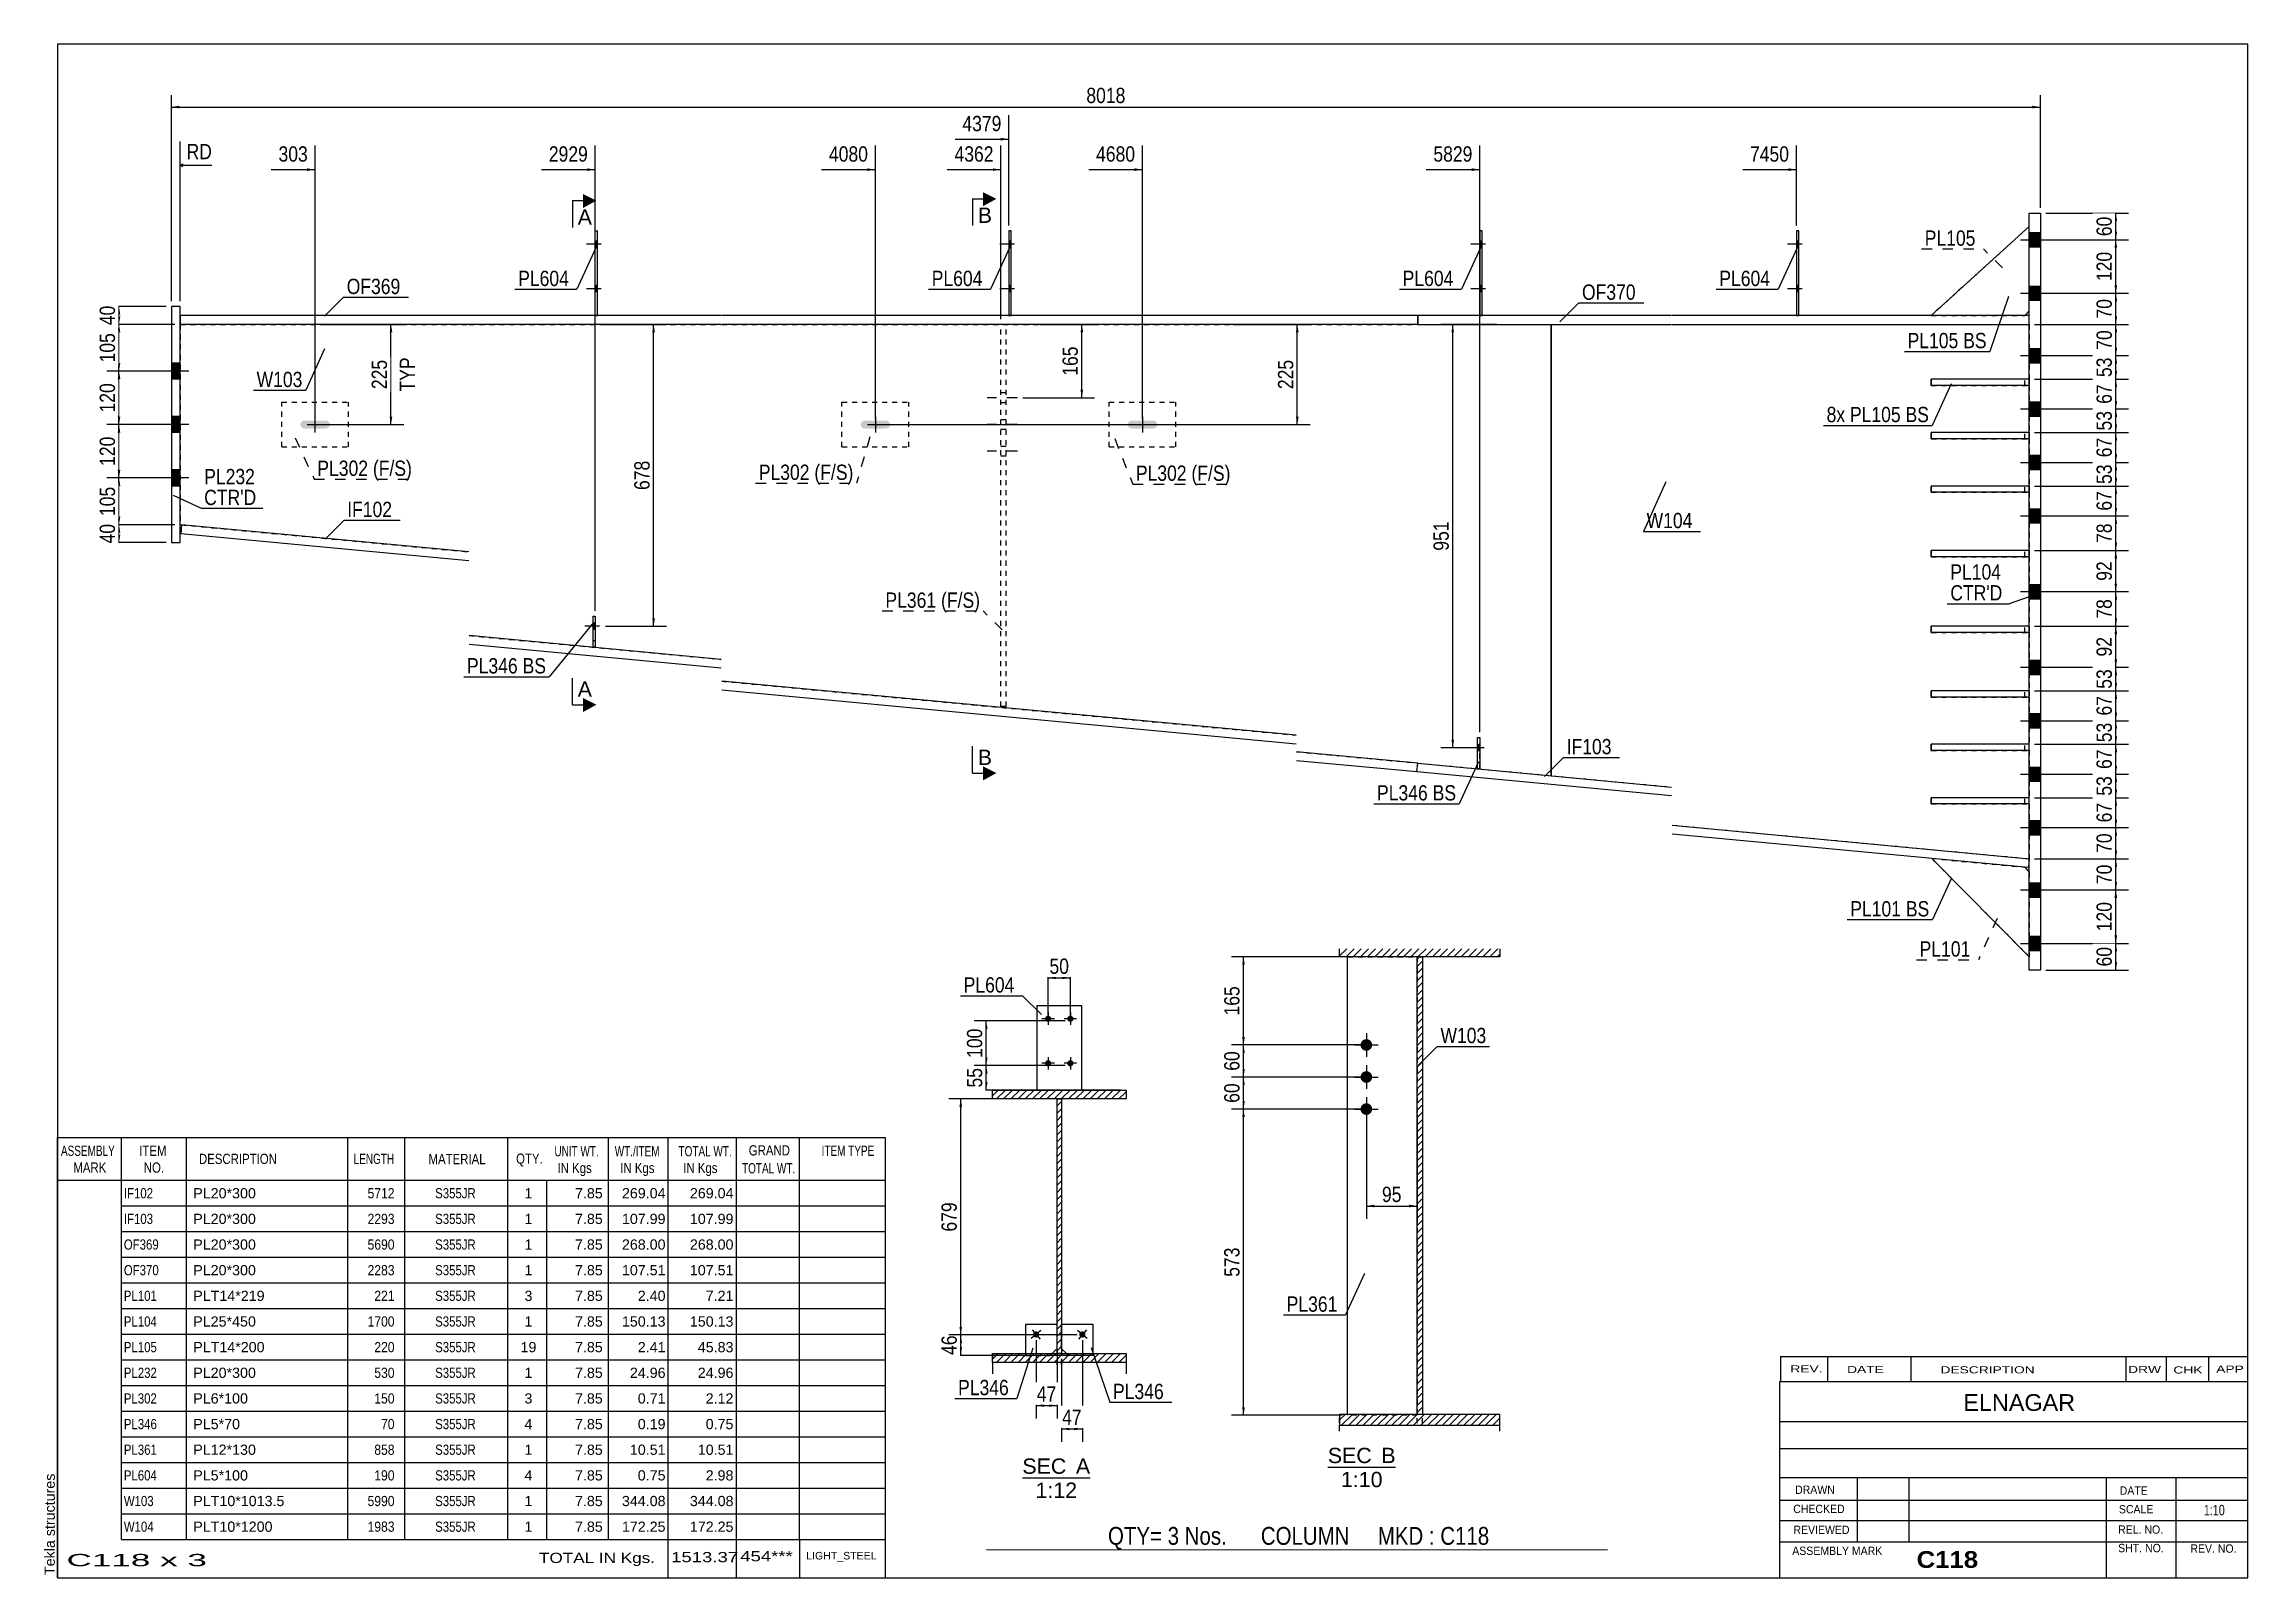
# Model space of a CAD drawing. Header units: millimetres. Extents: x -275 to 137, y -158 to 129.
import ezdxf

# ---------------------------------------------------------------- set-up
doc = ezdxf.new("R2010")
doc.units = ezdxf.units.MM
doc.linetypes.add('DXK_LINE_DOT1', pattern=[1.8814, 0.9407, -0.9407])
doc.linetypes.add('DXK_LINE_DOT2', pattern=[3.9198, 1.9599, -1.9599])
doc.styles.add('Arial', font='ARIAL.TTF', dxfattribs={"height": 0.2})
doc.styles.add('Arial Bold', font='ARIALBD.TTF', dxfattribs={"height": 0.2})
doc.styles.add('Arial Narrow', font='ARIALN.TTF', dxfattribs={"height": 0.2})

# ---------------------------------------------------------------- blocks, each defined once
blk = doc.blocks.new('Unknown-623260513-1210')
at = {"color": 5, "linetype": 'Continuous'}
for p, q in [((137.44, 129.41), (-272.56, 129.41)), ((-272.56, 129.41), (-272.56, -157.59)), ((137.44, -157.59), (137.44, 129.41)), ((-272.56, -157.59), (137.44, -157.59))]:
    blk.add_line(p, q, dxfattribs=at)
at = {"color": 174, "linetype": 'Continuous', "style": 'Arial'}
blk.add_text('Tekla structures', height=1.9102, rotation=90, dxfattribs=at).set_placement((-273.06, -157.09))
blk = doc.blocks.new('Unknown-623260513-12 - 1256')
at = {"color": 1, "linetype": 'Continuous'}
blk.add_line((-91.96, -138.89), (-79.27, -138.89), dxfattribs=at)
at = {"color": 0, "linetype": 'Continuous'}
blk.add_wipeout([(-83.74, -138.14), (-83.74, -135.14), (-91.96, -135.14), (-91.96, -138.14)], dxfattribs=at)
blk.add_wipeout([(-79.27, -138.14), (-79.27, -135.14), (-81.94, -135.14), (-81.94, -138.14)], dxfattribs=at)
blk.add_wipeout([(-81.72, -142.64), (-81.72, -139.64), (-89.5, -139.64), (-89.5, -142.64)], dxfattribs=at)
at = {"color": 136, "linetype": 'Continuous', "style": 'Arial'}
for s, height, p in [('SEC', 2.865, (-91.96, -138.14)), ('A', 2.87, (-81.94, -138.14)), ('1:12', 2.865, (-89.5, -142.64))]:
    blk.add_text(s, height=height, dxfattribs=at).set_placement(p)
blk = doc.blocks.new('Unknown-623260513-13 - 2803')
at = {"color": 1, "linetype": 'Continuous'}
blk.add_line((-34.79, -136.89), (-22.1, -136.89), dxfattribs=at)
at = {"color": 0, "linetype": 'Continuous'}
blk.add_wipeout([(-26.56, -136.14), (-26.56, -133.14), (-34.79, -133.14), (-34.79, -136.14)], dxfattribs=at)
blk.add_wipeout([(-22.1, -136.14), (-22.1, -133.14), (-24.76, -133.14), (-24.76, -136.14)], dxfattribs=at)
blk.add_wipeout([(-24.55, -140.64), (-24.55, -137.64), (-32.33, -137.64), (-32.33, -140.64)], dxfattribs=at)
at = {"color": 136, "linetype": 'Continuous', "style": 'Arial'}
for s, height, p in [('SEC', 2.865, (-34.79, -136.14)), ('B', 2.87, (-24.76, -136.14)), ('1:10', 2.865, (-32.33, -140.64))]:
    blk.add_text(s, height=height, dxfattribs=at).set_placement(p)
blk = doc.blocks.new('Bolt-623260513-1850 - 1504')
at = {"linetype": 'Continuous'}
for points in [[(-171.48, 91.37), (-171.48, 92.54), (-171.9, 92.54), (-171.9, 91.37)], [(-171.48, 91.37), (-171.48, 92.54), (-171.9, 92.54), (-171.9, 91.37)], [(-171.48, 83.04), (-171.48, 84.21), (-171.9, 84.21), (-171.9, 83.04)], [(-171.48, 83.04), (-171.48, 84.21), (-171.9, 84.21), (-171.9, 83.04)]]:
    blk.add_hatch(color=3, dxfattribs=at).paths.add_polyline_path(points)
at = {"color": 3, "linetype": 'Continuous'}
for p, q in [((-170.82, 91.96), (-173.57, 91.96)), ((-170.82, 91.96), (-173.57, 91.96)), ((-171.48, 92.54), (-171.9, 92.54)), ((-171.48, 92.54), (-171.9, 92.54)), ((-171.48, 91.37), (-171.9, 91.37)), ((-171.48, 91.37), (-171.9, 91.37)), ((-170.82, 83.62), (-173.57, 83.62)), ((-170.82, 83.62), (-173.57, 83.62)), ((-171.48, 84.21), (-171.9, 84.21)), ((-171.48, 84.21), (-171.9, 84.21)), ((-171.48, 83.04), (-171.9, 83.04)), ((-171.48, 83.04), (-171.9, 83.04))]:
    blk.add_line(p, q, dxfattribs=at)
blk = doc.blocks.new('Bolt-623260513-1978 - 1504')
at = {"linetype": 'Continuous'}
for points in [[(-251.25, 69.71), (-251.25, 66.71), (-249.58, 66.71), (-249.58, 69.71)], [(-251.25, 69.71), (-251.25, 66.71), (-249.58, 66.71), (-249.58, 69.71)], [(-251.25, 59.71), (-251.25, 56.71), (-249.58, 56.71), (-249.58, 59.71)], [(-251.25, 59.71), (-251.25, 56.71), (-249.58, 56.71), (-249.58, 59.71)], [(-251.25, 49.71), (-251.25, 46.71), (-249.58, 46.71), (-249.58, 49.71)], [(-251.25, 49.71), (-251.25, 46.71), (-249.58, 46.71), (-249.58, 49.71)]]:
    blk.add_hatch(color=3, dxfattribs=at).paths.add_polyline_path(points)
at = {"color": 3, "linetype": 'Continuous'}
for p, q in [((-249.58, 69.71), (-251.25, 69.71)), ((-249.58, 69.71), (-251.25, 69.71)), ((-248, 68.21), (-251.25, 68.21)), ((-248, 68.21), (-251.25, 68.21)), ((-249.58, 66.71), (-251.25, 66.71)), ((-249.58, 66.71), (-251.25, 66.71)), ((-249.58, 59.71), (-251.25, 59.71)), ((-249.58, 59.71), (-251.25, 59.71)), ((-248, 58.21), (-251.25, 58.21)), ((-248, 58.21), (-251.25, 58.21)), ((-249.58, 56.71), (-251.25, 56.71)), ((-249.58, 56.71), (-251.25, 56.71)), ((-249.58, 49.71), (-251.25, 49.71)), ((-249.58, 49.71), (-251.25, 49.71)), ((-248, 48.21), (-251.25, 48.21)), ((-248, 48.21), (-251.25, 48.21)), ((-249.58, 46.71), (-251.25, 46.71)), ((-249.58, 46.71), (-251.25, 46.71))]:
    blk.add_line(p, q, dxfattribs=at)
blk = doc.blocks.new('Bolt-623260513-1844 - 1504')
at = {"linetype": 'Continuous'}
blk.add_hatch(color=3, dxfattribs=at).paths.add_polyline_path([(-6.34, -2.86), (-6.34, -1.7), (-6.75, -1.7), (-6.75, -2.86)])
at = {"color": 3, "linetype": 'Continuous'}
for p, q in [((-5.55, -2.28), (-8.3, -2.28)), ((-6.34, -1.7), (-6.75, -1.7)), ((-6.34, -2.86), (-6.75, -2.86))]:
    blk.add_line(p, q, dxfattribs=at)
blk = doc.blocks.new('Part-623260513-1651 - 1504')
at = {"color": 2, "linetype": 'Continuous'}
for p, q in [((78.18, 45.54), (78.18, 46.71)), ((96.51, 46.71), (78.18, 46.71)), ((96.51, 45.54), (78.18, 45.54))]:
    blk.add_line(p, q, dxfattribs=at)
at = {"color": 7, "linetype": 'DXK_LINE_DOT1'}
for p, q in [((95.68, 45.54), (95.68, 46.71)), ((96.51, 46.71), (96.51, 45.54))]:
    blk.add_line(p, q, dxfattribs=at)
blk = doc.blocks.new('Part-623260513-1948 - 1504')
at = {"color": 7, "linetype": 'DXK_LINE_DOT1'}
for p, q in [((96.51, -41.38), (78.26, -23)), ((78.26, -23), (95.68, -24.64)), ((95.68, -24.64), (96.51, -25.55)), ((96.51, -25.55), (96.51, -41.38))]:
    blk.add_line(p, q, dxfattribs=at)
blk = doc.blocks.new('Part-623260513-1691 - 1504')
at = {"color": 2, "linetype": 'Continuous'}
for p, q in [((78.18, -2.79), (78.18, -1.63)), ((96.51, -1.63), (78.18, -1.63)), ((96.51, -2.79), (78.18, -2.79))]:
    blk.add_line(p, q, dxfattribs=at)
at = {"color": 7, "linetype": 'DXK_LINE_DOT1'}
for p, q in [((95.68, -2.79), (95.68, -1.63)), ((96.51, -2.79), (96.51, -1.63))]:
    blk.add_line(p, q, dxfattribs=at)
blk = doc.blocks.new('Bolt-623260513-1718 - 1504')
at = {"linetype": 'Continuous'}
for points in [[(53.35, 91.37), (53.35, 92.54), (52.93, 92.54), (52.93, 91.37)], [(53.35, 91.37), (53.35, 92.54), (52.93, 92.54), (52.93, 91.37)], [(53.35, 83.04), (53.35, 84.21), (52.93, 84.21), (52.93, 83.04)], [(53.35, 83.04), (53.35, 84.21), (52.93, 84.21), (52.93, 83.04)]]:
    blk.add_hatch(color=3, dxfattribs=at).paths.add_polyline_path(points)
at = {"color": 3, "linetype": 'Continuous'}
for p, q in [((54.01, 91.96), (51.26, 91.96)), ((54.01, 91.96), (51.26, 91.96)), ((53.35, 92.54), (52.93, 92.54)), ((53.35, 92.54), (52.93, 92.54)), ((53.35, 91.37), (52.93, 91.37)), ((53.35, 91.37), (52.93, 91.37)), ((54.01, 83.62), (51.26, 83.62)), ((54.01, 83.62), (51.26, 83.62)), ((53.35, 84.21), (52.93, 84.21)), ((53.35, 84.21), (52.93, 84.21)), ((53.35, 83.04), (52.93, 83.04)), ((53.35, 83.04), (52.93, 83.04))]:
    blk.add_line(p, q, dxfattribs=at)
blk = doc.blocks.new('Bolt-623260513-1846 - 1504')
at = {"linetype": 'Continuous'}
blk.add_hatch(color=3, dxfattribs=at).paths.add_polyline_path([(-171.9, 19.87), (-171.9, 21.04), (-172.32, 21.04), (-172.32, 19.87)])
at = {"color": 3, "linetype": 'Continuous'}
for p, q in [((-171.9, 21.04), (-172.32, 21.04)), ((-171.11, 20.45), (-173.86, 20.45)), ((-171.9, 19.87), (-172.32, 19.87))]:
    blk.add_line(p, q, dxfattribs=at)
blk = doc.blocks.new('Part-623260513-1661 - 1504')
at = {"color": 2, "linetype": 'Continuous'}
for p, q in [((78.18, 33.46), (78.18, 34.62)), ((96.51, 34.62), (78.18, 34.62)), ((96.51, 33.46), (78.18, 33.46))]:
    blk.add_line(p, q, dxfattribs=at)
at = {"color": 7, "linetype": 'DXK_LINE_DOT1'}
for p, q in [((95.68, 33.46), (95.68, 34.62)), ((96.51, 34.62), (96.51, 33.46))]:
    blk.add_line(p, q, dxfattribs=at)
blk = doc.blocks.new('Part-623260513-1666 - 1504')
at = {"color": 7, "linetype": 'DXK_LINE_DOT1'}
for p, q in [((96.51, 34.62), (78.18, 34.62)), ((78.18, 34.62), (78.18, 33.46)), ((78.18, 33.46), (96.51, 33.46))]:
    blk.add_line(p, q, dxfattribs=at)
blk = doc.blocks.new('Part-623260513-1538 - 1504')
at = {"color": 7, "linetype": 'DXK_LINE_DOT1'}
for p, q in [((-230.58, 54.04), (-230.58, 62.37)), ((-230.58, 62.37), (-218.08, 62.37)), ((-218.08, 54.04), (-218.08, 62.37)), ((-230.58, 54.04), (-218.08, 54.04))]:
    blk.add_line(p, q, dxfattribs=at)
blk = doc.blocks.new('Part-623260513-1671 - 1504')
at = {"color": 2, "linetype": 'Continuous'}
for p, q in [((78.18, 19.29), (78.18, 20.46)), ((96.51, 20.46), (78.18, 20.46)), ((96.51, 19.29), (78.18, 19.29))]:
    blk.add_line(p, q, dxfattribs=at)
at = {"color": 7, "linetype": 'DXK_LINE_DOT1'}
for p, q in [((95.68, 19.29), (95.68, 20.46)), ((96.51, 20.46), (96.51, 19.29))]:
    blk.add_line(p, q, dxfattribs=at)
blk = doc.blocks.new('Bolt-623260513-1848 - 1504')
at = {"linetype": 'Continuous'}
blk.add_hatch(color=3, dxfattribs=at).paths.add_polyline_path([(-66.77, 57.92), (-66.72, 58.21), (-66.77, 58.5), (-66.94, 58.74), (-67.18, 58.9), (-67.47, 58.96), (-71.47, 58.96), (-71.75, 58.9), (-72, 58.74), (-72.16, 58.5), (-72.22, 58.21), (-72.16, 57.92), (-72, 57.68), (-71.75, 57.52), (-71.47, 57.46), (-67.47, 57.46), (-67.18, 57.52), (-66.94, 57.68)])
at = {"color": 3, "linetype": 'Continuous'}
for p, q in [((-70.97, 58.21), (-67.97, 58.21)), ((-69.47, 59.71), (-69.47, 56.71))]:
    blk.add_line(p, q, dxfattribs=at)
blk = doc.blocks.new('Part-623260513-1543 - 1504')
at = {"color": 7, "linetype": 'DXK_LINE_DOT1'}
for p, q in [((-125.72, 54.04), (-125.72, 62.37)), ((-125.72, 62.37), (-113.22, 62.37)), ((-113.22, 54.04), (-113.22, 62.37)), ((-125.72, 54.04), (-113.22, 54.04))]:
    blk.add_line(p, q, dxfattribs=at)
blk = doc.blocks.new('Part-623260513-1740 - 1504')
at = {"color": 2, "linetype": 'Continuous'}
for p, q in [((-172.32, 16.54), (-172.32, 22.37)), ((-172.32, 22.37), (-171.9, 22.37)), ((-171.9, 22.37), (-171.9, 16.54)), ((-171.9, 16.54), (-172.32, 16.54))]:
    blk.add_line(p, q, dxfattribs=at)
at = {"color": 7, "linetype": 'DXK_LINE_DOT1'}
blk.add_line((-172.32, 17.79), (-171.9, 17.79), dxfattribs=at)
blk = doc.blocks.new('Part-623260513-1676 - 1504')
at = {"color": 7, "linetype": 'DXK_LINE_DOT1'}
for p, q in [((96.51, 20.46), (78.18, 20.46)), ((78.18, 20.46), (78.18, 19.29)), ((78.18, 19.29), (96.51, 19.29))]:
    blk.add_line(p, q, dxfattribs=at)
blk = doc.blocks.new('Part-623260513-1548 - 1504')
at = {"color": 7, "linetype": 'DXK_LINE_DOT1'}
for p, q in [((-75.72, 54.04), (-75.72, 62.37)), ((-75.72, 62.37), (-63.22, 62.37)), ((-63.22, 54.04), (-63.22, 62.37)), ((-75.72, 54.04), (-63.22, 54.04))]:
    blk.add_line(p, q, dxfattribs=at)
blk = doc.blocks.new('Part-623260513-1762 - 1504')
at = {"color": 2, "linetype": 'Continuous'}
for p, q in [((-17.96, 78.62), (-17.96, 76.96)), ((29.54, 78.62), (-17.96, 78.62)), ((96.51, 78.62), (29.64, 78.62)), ((-17.96, 76.96), (29.54, 76.96)), ((29.64, 76.96), (96.51, 76.96))]:
    blk.add_line(p, q, dxfattribs=at)
at = {"color": 7, "linetype": 'DXK_LINE_DOT1'}
blk.add_line((96.51, 76.96), (96.51, 78.62), dxfattribs=at)
blk = doc.blocks.new('Part-623260513-1570 - 1504')
at = {"color": 2, "linetype": 'Continuous'}
for p, q in [((96.51, 95.29), (78.18, 78.62)), ((95.68, 78.62), (96.51, 79.46))]:
    blk.add_line(p, q, dxfattribs=at)
at = {"color": 7, "linetype": 'DXK_LINE_DOT1'}
for p, q in [((96.51, 79.46), (96.51, 95.29)), ((78.18, 78.62), (95.68, 78.62))]:
    blk.add_line(p, q, dxfattribs=at)
blk = doc.blocks.new('Part-623260513-1799 - 1504')
at = {"color": 7, "linetype": 'DXK_LINE_DOT1'}
for p, q in [((-249.58, 76.96), (-249.58, 39.46)), ((-249.58, 76.96), (-195.58, 76.96)), ((-195.48, 76.96), (-148.32, 76.96)), ((-148.22, 76.96), (-40.72, 76.96)), ((-40.62, 76.96), (7.04, 76.96)), ((-249.33, 39.43), (-195.58, 34.38)), ((-195.48, 18.71), (-148.32, 14.27)), ((-148.22, 10.18), (-40.72, 0.07)), ((-40.62, -3.02), (7.04, -7.5))]:
    blk.add_line(p, q, dxfattribs=at)
at = {"color": 2, "linetype": 'Continuous'}
for p, q in [((7.04, -7.5), (7.04, 76.96)), ((-249.58, 39.46), (-249.33, 39.43))]:
    blk.add_line(p, q, dxfattribs=at)
blk = doc.blocks.new('Part-623260513-1656 - 1504')
at = {"color": 7, "linetype": 'DXK_LINE_DOT1'}
for p, q in [((96.51, 46.71), (78.18, 46.71)), ((78.18, 46.71), (78.18, 45.54)), ((78.18, 45.54), (96.51, 45.54))]:
    blk.add_line(p, q, dxfattribs=at)
blk = doc.blocks.new('Part-623260513-1592 - 1504')
at = {"color": 7, "linetype": 'DXK_LINE_DOT1'}
for p, q in [((96.51, 95.29), (78.18, 78.62)), ((95.68, 78.62), (96.51, 79.46))]:
    blk.add_line(p, q, dxfattribs=at)
blk = doc.blocks.new('Part-623260513-1614 - 1504')
at = {"color": 2, "linetype": 'Continuous'}
for p, q in [((78.18, 65.54), (78.18, 66.71)), ((96.51, 66.71), (78.18, 66.71)), ((96.51, 65.54), (78.18, 65.54))]:
    blk.add_line(p, q, dxfattribs=at)
at = {"color": 7, "linetype": 'DXK_LINE_DOT1'}
for p, q in [((95.68, 65.54), (95.68, 66.71)), ((96.51, 66.71), (96.51, 65.54))]:
    blk.add_line(p, q, dxfattribs=at)
blk = doc.blocks.new('Part-623260513-1636 - 1504')
at = {"color": 7, "linetype": 'DXK_LINE_DOT1'}
for p, q in [((96.51, 66.71), (78.18, 66.71)), ((78.18, 66.71), (78.18, 65.54)), ((78.18, 65.54), (96.51, 65.54))]:
    blk.add_line(p, q, dxfattribs=at)
blk = doc.blocks.new('Part-623260513-1641 - 1504')
at = {"color": 2, "linetype": 'Continuous'}
for p, q in [((78.18, 55.54), (78.18, 56.71)), ((96.51, 56.71), (78.18, 56.71)), ((96.51, 55.54), (78.18, 55.54))]:
    blk.add_line(p, q, dxfattribs=at)
at = {"color": 7, "linetype": 'DXK_LINE_DOT1'}
for p, q in [((95.68, 55.54), (95.68, 56.71)), ((96.51, 56.71), (96.51, 55.54))]:
    blk.add_line(p, q, dxfattribs=at)
blk = doc.blocks.new('Bolt-623260513-1845 - 1504')
at = {"color": 3, "linetype": 'DXK_LINE_DOT2'}
for p, q in [((-5.55, -2.28), (-8.3, -2.28)), ((-6.34, -1.7), (-6.75, -1.7)), ((-6.34, -2.86), (-6.75, -2.86))]:
    blk.add_line(p, q, dxfattribs=at)
blk = doc.blocks.new('Part-623260513-1646 - 1504')
at = {"color": 7, "linetype": 'DXK_LINE_DOT1'}
for p, q in [((96.51, 56.71), (78.18, 56.71)), ((78.18, 56.71), (78.18, 55.54)), ((78.18, 55.54), (96.51, 55.54))]:
    blk.add_line(p, q, dxfattribs=at)
blk = doc.blocks.new('Part-623260513-1681 - 1504')
at = {"color": 2, "linetype": 'Continuous'}
for p, q in [((78.18, 7.21), (78.18, 8.37)), ((96.51, 8.37), (78.18, 8.37)), ((96.51, 7.21), (78.18, 7.21))]:
    blk.add_line(p, q, dxfattribs=at)
at = {"color": 7, "linetype": 'DXK_LINE_DOT1'}
for p, q in [((95.68, 7.21), (95.68, 8.37)), ((96.51, 8.37), (96.51, 7.21))]:
    blk.add_line(p, q, dxfattribs=at)
blk = doc.blocks.new('Part-623260513-1821 - 1504')
at = {"color": 2, "linetype": 'Continuous'}
for p, q in [((-18.12, -6.81), (-17.96, -5.15)), ((29.54, -11.29), (-18.12, -6.81)), ((-17.96, -5.15), (29.54, -9.62)), ((29.64, -16.75), (96.51, -23.04)), ((96.36, -24.7), (29.64, -18.43)), ((96.51, -23.04), (96.36, -24.7))]:
    blk.add_line(p, q, dxfattribs=at)
blk = doc.blocks.new('Part-623260513-1686 - 1504')
at = {"color": 7, "linetype": 'DXK_LINE_DOT1'}
for p, q in [((96.51, 8.37), (78.18, 8.37)), ((78.18, 8.37), (78.18, 7.21)), ((78.18, 7.21), (96.51, 7.21))]:
    blk.add_line(p, q, dxfattribs=at)
blk = doc.blocks.new('Part-623260513-1696 - 1504')
at = {"color": 7, "linetype": 'DXK_LINE_DOT1'}
for p, q in [((96.51, -1.63), (78.18, -1.63)), ((78.18, -1.63), (78.18, -2.79)), ((78.18, -2.79), (96.51, -2.79))]:
    blk.add_line(p, q, dxfattribs=at)
blk = doc.blocks.new('Part-623260513-1711 - 1504')
at = {"color": 7, "linetype": 'DXK_LINE_DOT1'}
for p, q in [((96.51, -11.63), (78.18, -11.63)), ((78.18, -11.63), (78.18, -12.79)), ((95.68, -12.79), (95.68, -11.63)), ((96.51, -12.79), (96.51, -11.63)), ((78.18, -12.79), (96.51, -12.79))]:
    blk.add_line(p, q, dxfattribs=at)
blk = doc.blocks.new('Part-623260513-1843 - 1504')
at = {"color": 2, "linetype": 'Continuous'}
for p, q in [((-249.33, 39.43), (-249.49, 37.78)), ((-195.58, 32.7), (-249.49, 37.78)), ((-195.58, 34.38), (-249.33, 39.43)), ((-148.32, 14.27), (-195.48, 18.71)), ((-148.32, 12.6), (-195.48, 17.04)), ((-40.72, 0.07), (-148.22, 10.18)), ((-40.72, -1.61), (-148.22, 8.51)), ((-17.96, -5.15), (-40.62, -3.02)), ((-18.12, -6.81), (-40.62, -4.69)), ((-18.12, -6.81), (-17.96, -5.15))]:
    blk.add_line(p, q, dxfattribs=at)
blk = doc.blocks.new('Part-623260513-1716 - 1504')
at = {"color": 2, "linetype": 'Continuous'}
for p, q in [((78.18, -12.79), (78.18, -11.63)), ((96.51, -11.63), (78.18, -11.63)), ((96.51, -12.79), (78.18, -12.79))]:
    blk.add_line(p, q, dxfattribs=at)
blk = doc.blocks.new('Bolt-623260513-1717 - 1504')
at = {"linetype": 'Continuous'}
for points in [[(-5.92, 91.37), (-5.92, 92.54), (-6.34, 92.54), (-6.34, 91.37)], [(-5.92, 91.37), (-5.92, 92.54), (-6.34, 92.54), (-6.34, 91.37)], [(-5.92, 83.04), (-5.92, 84.21), (-6.34, 84.21), (-6.34, 83.04)], [(-5.92, 83.04), (-5.92, 84.21), (-6.34, 84.21), (-6.34, 83.04)]]:
    blk.add_hatch(color=3, dxfattribs=at).paths.add_polyline_path(points)
at = {"color": 3, "linetype": 'Continuous'}
for p, q in [((-5.25, 91.96), (-8, 91.96)), ((-5.25, 91.96), (-8, 91.96)), ((-5.92, 92.54), (-6.34, 92.54)), ((-5.92, 92.54), (-6.34, 92.54)), ((-5.92, 91.37), (-6.34, 91.37)), ((-5.92, 91.37), (-6.34, 91.37)), ((-5.25, 83.62), (-8, 83.62)), ((-5.25, 83.62), (-8, 83.62)), ((-5.92, 84.21), (-6.34, 84.21)), ((-5.92, 84.21), (-6.34, 84.21)), ((-5.92, 83.04), (-6.34, 83.04)), ((-5.92, 83.04), (-6.34, 83.04))]:
    blk.add_line(p, q, dxfattribs=at)
blk = doc.blocks.new('Part-623260513-1767 - 1504')
at = {"color": 2, "linetype": 'Continuous'}
for p, q in [((-94.07, 94.46), (-94.49, 94.46)), ((-94.49, 94.46), (-94.49, 78.62)), ((-94.07, 78.62), (-94.07, 94.46))]:
    blk.add_line(p, q, dxfattribs=at)
at = {"color": 7, "linetype": 'DXK_LINE_DOT1'}
blk.add_line((-94.49, 78.62), (-94.07, 78.62), dxfattribs=at)
blk = doc.blocks.new('Bolt-623260513-1847 - 1504')
at = {"color": 3, "linetype": 'DXK_LINE_DOT2'}
for p, q in [((-171.9, 21.04), (-172.32, 21.04)), ((-171.11, 20.45), (-173.86, 20.45)), ((-171.9, 19.87), (-172.32, 19.87))]:
    blk.add_line(p, q, dxfattribs=at)
blk = doc.blocks.new('Part-623260513-1772 - 1504')
at = {"color": 2, "linetype": 'Continuous'}
for p, q in [((-5.92, 94.46), (-6.34, 94.46)), ((-6.34, 94.46), (-6.34, 78.62)), ((-5.92, 78.62), (-5.92, 94.46))]:
    blk.add_line(p, q, dxfattribs=at)
at = {"color": 7, "linetype": 'DXK_LINE_DOT1'}
blk.add_line((-6.34, 78.62), (-5.92, 78.62), dxfattribs=at)
blk = doc.blocks.new('Part-623260513-2083 - 1504')
at = {"color": 7, "linetype": 'DXK_LINE_DOT1'}
for p, q in [((-95.98, 5.46), (-95.98, 76.96)), ((-94.98, 5.46), (-94.98, 76.96)), ((-94.98, 5.46), (-95.98, 5.46))]:
    blk.add_line(p, q, dxfattribs=at)
blk = doc.blocks.new('Part-623260513-1777 - 1504')
at = {"color": 2, "linetype": 'Continuous'}
for p, q in [((53.35, 94.46), (52.93, 94.46)), ((52.93, 94.46), (52.93, 78.62)), ((53.35, 78.62), (53.35, 94.46))]:
    blk.add_line(p, q, dxfattribs=at)
at = {"color": 7, "linetype": 'DXK_LINE_DOT1'}
blk.add_line((52.93, 78.62), (53.35, 78.62), dxfattribs=at)
blk = doc.blocks.new('Bolt-623260513-1783 - 1504')
at = {"linetype": 'Continuous'}
for points in [[(96.51, 94.12), (96.51, 91.46), (98.59, 91.46), (98.59, 94.12)], [(96.51, 94.12), (96.51, 91.46), (98.59, 91.46), (98.59, 94.12)], [(96.51, 94.12), (96.51, 91.46), (98.59, 91.46), (98.59, 94.12)], [(96.51, 94.12), (96.51, 91.46), (98.59, 91.46), (98.59, 94.12)], [(96.51, 84.12), (96.51, 81.46), (98.59, 81.46), (98.59, 84.12)], [(96.51, 84.12), (96.51, 81.46), (98.59, 81.46), (98.59, 84.12)], [(96.51, 84.12), (96.51, 81.46), (98.59, 81.46), (98.59, 84.12)], [(96.51, 84.12), (96.51, 81.46), (98.59, 81.46), (98.59, 84.12)], [(96.51, 72.46), (96.51, 69.79), (98.59, 69.79), (98.59, 72.46)], [(96.51, 72.46), (96.51, 69.79), (98.59, 69.79), (98.59, 72.46)], [(96.51, 72.46), (96.51, 69.79), (98.59, 69.79), (98.59, 72.46)], [(96.51, 72.46), (96.51, 69.79), (98.59, 69.79), (98.59, 72.46)], [(96.51, 62.46), (96.51, 59.79), (98.59, 59.79), (98.59, 62.46)], [(96.51, 62.46), (96.51, 59.79), (98.59, 59.79), (98.59, 62.46)], [(96.51, 62.46), (96.51, 59.79), (98.59, 59.79), (98.59, 62.46)], [(96.51, 62.46), (96.51, 59.79), (98.59, 59.79), (98.59, 62.46)], [(96.51, 52.46), (96.51, 49.79), (98.59, 49.79), (98.59, 52.46)], [(96.51, 52.46), (96.51, 49.79), (98.59, 49.79), (98.59, 52.46)], [(96.51, 52.46), (96.51, 49.79), (98.59, 49.79), (98.59, 52.46)], [(96.51, 52.46), (96.51, 49.79), (98.59, 49.79), (98.59, 52.46)], [(96.51, 42.46), (96.51, 39.79), (98.59, 39.79), (98.59, 42.46)], [(96.51, 42.46), (96.51, 39.79), (98.59, 39.79), (98.59, 42.46)], [(96.51, 42.46), (96.51, 39.79), (98.59, 39.79), (98.59, 42.46)], [(96.51, 42.46), (96.51, 39.79), (98.59, 39.79), (98.59, 42.46)], [(96.51, 28.29), (96.51, 25.62), (98.59, 25.62), (98.59, 28.29)], [(96.51, 28.29), (96.51, 25.62), (98.59, 25.62), (98.59, 28.29)], [(96.51, 28.29), (96.51, 25.62), (98.59, 25.62), (98.59, 28.29)], [(96.51, 28.29), (96.51, 25.62), (98.59, 25.62), (98.59, 28.29)], [(96.51, 14.12), (96.51, 11.46), (98.59, 11.46), (98.59, 14.12)], [(96.51, 14.12), (96.51, 11.46), (98.59, 11.46), (98.59, 14.12)], [(96.51, 14.12), (96.51, 11.46), (98.59, 11.46), (98.59, 14.12)], [(96.51, 14.12), (96.51, 11.46), (98.59, 11.46), (98.59, 14.12)], [(96.51, 4.12), (96.51, 1.46), (98.59, 1.46), (98.59, 4.12)], [(96.51, 4.12), (96.51, 1.46), (98.59, 1.46), (98.59, 4.12)], [(96.51, 4.12), (96.51, 1.46), (98.59, 1.46), (98.59, 4.12)], [(96.51, 4.12), (96.51, 1.46), (98.59, 1.46), (98.59, 4.12)], [(96.51, -5.88), (96.51, -8.54), (98.59, -8.54), (98.59, -5.88)], [(96.51, -5.88), (96.51, -8.54), (98.59, -8.54), (98.59, -5.88)], [(96.51, -5.88), (96.51, -8.54), (98.59, -8.54), (98.59, -5.88)], [(96.51, -5.88), (96.51, -8.54), (98.59, -8.54), (98.59, -5.88)], [(96.51, -15.88), (96.51, -18.54), (98.59, -18.54), (98.59, -15.88)], [(96.51, -15.88), (96.51, -18.54), (98.59, -18.54), (98.59, -15.88)], [(96.51, -15.88), (96.51, -18.54), (98.59, -18.54), (98.59, -15.88)], [(96.51, -15.88), (96.51, -18.54), (98.59, -18.54), (98.59, -15.88)], [(96.51, -27.54), (96.51, -30.21), (98.59, -30.21), (98.59, -27.54)], [(96.51, -27.54), (96.51, -30.21), (98.59, -30.21), (98.59, -27.54)], [(96.51, -27.54), (96.51, -30.21), (98.59, -30.21), (98.59, -27.54)], [(96.51, -27.54), (96.51, -30.21), (98.59, -30.21), (98.59, -27.54)], [(96.51, -37.54), (96.51, -40.21), (98.59, -40.21), (98.59, -37.54)], [(96.51, -37.54), (96.51, -40.21), (98.59, -40.21), (98.59, -37.54)], [(96.51, -37.54), (96.51, -40.21), (98.59, -40.21), (98.59, -37.54)], [(96.51, -37.54), (96.51, -40.21), (98.59, -40.21), (98.59, -37.54)]]:
    blk.add_hatch(color=3, dxfattribs=at).paths.add_polyline_path(points)
at = {"color": 3, "linetype": 'Continuous'}
for p, q in [((94.87, 92.79), (104.84, 92.79)), ((94.87, 92.79), (104.84, 92.79)), ((94.87, 92.79), (104.84, 92.79)), ((94.87, 92.79), (104.84, 92.79)), ((96.51, 94.12), (98.59, 94.12)), ((96.51, 94.12), (98.59, 94.12)), ((96.51, 94.12), (98.59, 94.12)), ((96.51, 94.12), (98.59, 94.12)), ((96.51, 91.46), (98.59, 91.46)), ((96.51, 91.46), (98.59, 91.46)), ((96.51, 91.46), (98.59, 91.46)), ((96.51, 91.46), (98.59, 91.46)), ((94.87, 82.79), (104.84, 82.79)), ((94.87, 82.79), (104.84, 82.79)), ((94.87, 82.79), (104.84, 82.79)), ((94.87, 82.79), (104.84, 82.79)), ((96.51, 84.12), (98.59, 84.12)), ((96.51, 84.12), (98.59, 84.12)), ((96.51, 84.12), (98.59, 84.12)), ((96.51, 84.12), (98.59, 84.12)), ((96.51, 81.46), (98.59, 81.46)), ((96.51, 81.46), (98.59, 81.46)), ((96.51, 81.46), (98.59, 81.46)), ((96.51, 81.46), (98.59, 81.46)), ((94.87, 71.12), (104.84, 71.12)), ((94.87, 71.12), (104.84, 71.12)), ((94.87, 71.12), (104.84, 71.12)), ((94.87, 71.12), (104.84, 71.12)), ((96.51, 72.46), (98.59, 72.46)), ((96.51, 72.46), (98.59, 72.46)), ((96.51, 72.46), (98.59, 72.46)), ((96.51, 72.46), (98.59, 72.46)), ((96.51, 69.79), (98.59, 69.79)), ((96.51, 69.79), (98.59, 69.79)), ((96.51, 69.79), (98.59, 69.79)), ((96.51, 69.79), (98.59, 69.79)), ((96.51, 62.46), (98.59, 62.46)), ((96.51, 62.46), (98.59, 62.46)), ((96.51, 62.46), (98.59, 62.46)), ((96.51, 62.46), (98.59, 62.46)), ((94.87, 61.12), (104.84, 61.12)), ((94.87, 61.12), (104.84, 61.12)), ((94.87, 61.12), (104.84, 61.12)), ((94.87, 61.12), (104.84, 61.12)), ((96.51, 59.79), (98.59, 59.79)), ((96.51, 59.79), (98.59, 59.79)), ((96.51, 59.79), (98.59, 59.79)), ((96.51, 59.79), (98.59, 59.79)), ((94.87, 51.12), (104.84, 51.12)), ((94.87, 51.12), (104.84, 51.12)), ((94.87, 51.12), (104.84, 51.12)), ((94.87, 51.12), (104.84, 51.12)), ((96.51, 52.46), (98.59, 52.46)), ((96.51, 52.46), (98.59, 52.46)), ((96.51, 52.46), (98.59, 52.46)), ((96.51, 52.46), (98.59, 52.46)), ((96.51, 49.79), (98.59, 49.79)), ((96.51, 49.79), (98.59, 49.79)), ((96.51, 49.79), (98.59, 49.79)), ((96.51, 49.79), (98.59, 49.79)), ((96.51, 42.46), (98.59, 42.46)), ((96.51, 42.46), (98.59, 42.46)), ((96.51, 42.46), (98.59, 42.46)), ((96.51, 42.46), (98.59, 42.46)), ((94.87, 41.12), (104.84, 41.12)), ((94.87, 41.12), (104.84, 41.12)), ((94.87, 41.12), (104.84, 41.12)), ((94.87, 41.12), (104.84, 41.12)), ((96.51, 39.79), (98.59, 39.79)), ((96.51, 39.79), (98.59, 39.79)), ((96.51, 39.79), (98.59, 39.79)), ((96.51, 39.79), (98.59, 39.79)), ((94.87, 26.96), (104.84, 26.96)), ((94.87, 26.96), (104.84, 26.96)), ((94.87, 26.96), (104.84, 26.96)), ((94.87, 26.96), (104.84, 26.96)), ((96.51, 28.29), (98.59, 28.29)), ((96.51, 28.29), (98.59, 28.29)), ((96.51, 28.29), (98.59, 28.29)), ((96.51, 28.29), (98.59, 28.29)), ((96.51, 25.62), (98.59, 25.62)), ((96.51, 25.62), (98.59, 25.62)), ((96.51, 25.62), (98.59, 25.62)), ((96.51, 25.62), (98.59, 25.62)), ((94.87, 12.79), (104.84, 12.79)), ((94.87, 12.79), (104.84, 12.79)), ((94.87, 12.79), (104.84, 12.79)), ((94.87, 12.79), (104.84, 12.79)), ((96.51, 14.12), (98.59, 14.12)), ((96.51, 14.12), (98.59, 14.12)), ((96.51, 14.12), (98.59, 14.12)), ((96.51, 14.12), (98.59, 14.12)), ((96.51, 11.46), (98.59, 11.46)), ((96.51, 11.46), (98.59, 11.46)), ((96.51, 11.46), (98.59, 11.46)), ((96.51, 11.46), (98.59, 11.46)), ((94.87, 2.79), (104.84, 2.79)), ((94.87, 2.79), (104.84, 2.79)), ((94.87, 2.79), (104.84, 2.79)), ((94.87, 2.79), (104.84, 2.79)), ((96.51, 4.12), (98.59, 4.12)), ((96.51, 4.12), (98.59, 4.12)), ((96.51, 4.12), (98.59, 4.12)), ((96.51, 4.12), (98.59, 4.12)), ((96.51, 1.46), (98.59, 1.46)), ((96.51, 1.46), (98.59, 1.46)), ((96.51, 1.46), (98.59, 1.46)), ((96.51, 1.46), (98.59, 1.46)), ((94.87, -7.21), (104.84, -7.21)), ((94.87, -7.21), (104.84, -7.21)), ((94.87, -7.21), (104.84, -7.21)), ((94.87, -7.21), (104.84, -7.21)), ((96.51, -5.88), (98.59, -5.88)), ((96.51, -5.88), (98.59, -5.88)), ((96.51, -5.88), (98.59, -5.88)), ((96.51, -5.88), (98.59, -5.88)), ((96.51, -8.54), (98.59, -8.54)), ((96.51, -8.54), (98.59, -8.54)), ((96.51, -8.54), (98.59, -8.54)), ((96.51, -8.54), (98.59, -8.54)), ((96.51, -15.88), (98.59, -15.88)), ((96.51, -15.88), (98.59, -15.88)), ((96.51, -15.88), (98.59, -15.88)), ((96.51, -15.88), (98.59, -15.88)), ((94.87, -17.21), (104.84, -17.21)), ((94.87, -17.21), (104.84, -17.21)), ((94.87, -17.21), (104.84, -17.21)), ((94.87, -17.21), (104.84, -17.21)), ((96.51, -18.54), (98.59, -18.54)), ((96.51, -18.54), (98.59, -18.54)), ((96.51, -18.54), (98.59, -18.54)), ((96.51, -18.54), (98.59, -18.54)), ((94.87, -28.88), (104.84, -28.88)), ((94.87, -28.88), (104.84, -28.88)), ((94.87, -28.88), (104.84, -28.88)), ((94.87, -28.88), (104.84, -28.88)), ((96.51, -27.54), (98.59, -27.54)), ((96.51, -27.54), (98.59, -27.54)), ((96.51, -27.54), (98.59, -27.54)), ((96.51, -27.54), (98.59, -27.54)), ((96.51, -30.21), (98.59, -30.21)), ((96.51, -30.21), (98.59, -30.21)), ((96.51, -30.21), (98.59, -30.21)), ((96.51, -30.21), (98.59, -30.21)), ((94.87, -38.88), (104.84, -38.88)), ((94.87, -38.88), (104.84, -38.88)), ((94.87, -38.88), (104.84, -38.88)), ((94.87, -38.88), (104.84, -38.88)), ((96.51, -37.54), (98.59, -37.54)), ((96.51, -37.54), (98.59, -37.54)), ((96.51, -37.54), (98.59, -37.54)), ((96.51, -37.54), (98.59, -37.54)), ((96.51, -40.21), (98.59, -40.21)), ((96.51, -40.21), (98.59, -40.21)), ((96.51, -40.21), (98.59, -40.21)), ((96.51, -40.21), (98.59, -40.21))]:
    blk.add_line(p, q, dxfattribs=at)
blk = doc.blocks.new('Bolt-623260513-1849 - 1504')
at = {"linetype": 'Continuous'}
blk.add_hatch(color=3, dxfattribs=at).paths.add_polyline_path([(-116.77, 57.92), (-116.72, 58.21), (-116.77, 58.5), (-116.94, 58.74), (-117.18, 58.9), (-117.47, 58.96), (-121.47, 58.96), (-121.75, 58.9), (-122, 58.74), (-122.16, 58.5), (-122.22, 58.21), (-122.16, 57.92), (-122, 57.68), (-121.75, 57.52), (-121.47, 57.46), (-117.47, 57.46), (-117.18, 57.52), (-116.94, 57.68)])
at = {"color": 3, "linetype": 'Continuous'}
for p, q in [((-120.97, 58.21), (-117.97, 58.21)), ((-119.47, 59.71), (-119.47, 56.71))]:
    blk.add_line(p, q, dxfattribs=at)
blk = doc.blocks.new('Bolt-623260513-1851 - 1504')
at = {"linetype": 'Continuous'}
for points in [[(-94.07, 91.37), (-94.07, 92.54), (-94.49, 92.54), (-94.49, 91.37)], [(-94.07, 91.37), (-94.07, 92.54), (-94.49, 92.54), (-94.49, 91.37)], [(-94.07, 83.04), (-94.07, 84.21), (-94.49, 84.21), (-94.49, 83.04)], [(-94.07, 83.04), (-94.07, 84.21), (-94.49, 84.21), (-94.49, 83.04)]]:
    blk.add_hatch(color=3, dxfattribs=at).paths.add_polyline_path(points)
at = {"color": 3, "linetype": 'Continuous'}
for p, q in [((-93.4, 91.96), (-96.15, 91.96)), ((-93.4, 91.96), (-96.15, 91.96)), ((-94.07, 92.54), (-94.49, 92.54)), ((-94.07, 92.54), (-94.49, 92.54)), ((-94.07, 91.37), (-94.49, 91.37)), ((-94.07, 91.37), (-94.49, 91.37)), ((-93.4, 83.62), (-96.15, 83.62)), ((-93.4, 83.62), (-96.15, 83.62)), ((-94.07, 84.21), (-94.49, 84.21)), ((-94.07, 84.21), (-94.49, 84.21)), ((-94.07, 83.04), (-94.49, 83.04)), ((-94.07, 83.04), (-94.49, 83.04))]:
    blk.add_line(p, q, dxfattribs=at)
blk = doc.blocks.new('Part-623260513-1926 - 1504')
at = {"color": 2, "linetype": 'Continuous'}
for p, q in [((96.51, 97.79), (98.59, 97.79)), ((96.51, -43.88), (96.51, 97.79)), ((98.59, 97.79), (98.59, -43.88)), ((98.59, -43.88), (96.51, -43.88))]:
    blk.add_line(p, q, dxfattribs=at)
blk = doc.blocks.new('Part-623260513-1977 - 1504')
at = {"color": 2, "linetype": 'Continuous'}
for p, q in [((-249.58, 80.29), (-251.25, 80.29)), ((-251.25, 80.29), (-251.25, 36.12)), ((-249.58, 36.12), (-249.58, 80.29)), ((-251.25, 36.12), (-249.58, 36.12))]:
    blk.add_line(p, q, dxfattribs=at)
blk = doc.blocks.new('Bolt-623260513-1979 - 1504')
at = {"linetype": 'Continuous'}
blk.add_hatch(color=3, dxfattribs=at).paths.add_polyline_path([(-221.8, 57.68), (-221.64, 57.92), (-221.58, 58.21), (-221.64, 58.5), (-221.8, 58.74), (-222.05, 58.9), (-222.33, 58.96), (-226.33, 58.96), (-226.62, 58.9), (-226.86, 58.74), (-227.03, 58.5), (-227.08, 58.21), (-227.03, 57.92), (-226.86, 57.68), (-226.62, 57.52), (-226.33, 57.46), (-222.33, 57.46), (-222.05, 57.52)])
at = {"color": 3, "linetype": 'Continuous'}
for p, q in [((-225.83, 58.21), (-222.83, 58.21)), ((-224.33, 56.71), (-224.33, 59.71))]:
    blk.add_line(p, q, dxfattribs=at)
blk = doc.blocks.new('Part-623260513-1984 - 1504')
at = {"color": 2, "linetype": 'Continuous'}
for p, q in [((-171.9, 78.62), (-171.9, 94.46)), ((-171.9, 94.46), (-171.48, 94.46)), ((-171.48, 78.62), (-171.48, 94.46))]:
    blk.add_line(p, q, dxfattribs=at)
at = {"color": 7, "linetype": 'DXK_LINE_DOT1'}
blk.add_line((-171.9, 78.62), (-171.48, 78.62), dxfattribs=at)
blk = doc.blocks.new('Bolt-623260513-1985 - 1504')
at = {"color": 3, "linetype": 'DXK_LINE_DOT2'}
for p, q in [((-92.89, 63.21), (-98.56, 63.21)), ((-94.98, 64.12), (-95.98, 64.12)), ((-94.98, 62.29), (-95.98, 62.29)), ((-92.89, 58.21), (-98.56, 58.21)), ((-94.98, 59.12), (-95.98, 59.12)), ((-94.98, 57.29), (-95.98, 57.29)), ((-94.98, 54.12), (-95.98, 54.12)), ((-92.89, 53.21), (-98.56, 53.21)), ((-94.98, 52.29), (-95.98, 52.29))]:
    blk.add_line(p, q, dxfattribs=at)
blk = doc.blocks.new('Part-623260513-2007 - 1504')
at = {"color": 7, "linetype": 'DXK_LINE_DOT1'}
for p, q in [((-172.32, 16.54), (-172.32, 22.37)), ((-172.32, 22.37), (-171.9, 22.37)), ((-171.9, 22.37), (-171.9, 16.54)), ((-171.9, 16.54), (-172.32, 16.54))]:
    blk.add_line(p, q, dxfattribs=at)
blk = doc.blocks.new('Part-623260513-2012 - 1504')
at = {"color": 7, "linetype": 'DXK_LINE_DOT1'}
for p, q in [((-6.75, -6.2), (-6.75, -0.36)), ((-6.75, -0.36), (-6.34, -0.36)), ((-6.34, -6.2), (-6.34, -0.36)), ((-6.75, -4.95), (-6.34, -4.95)), ((-6.34, -6.2), (-6.75, -6.2))]:
    blk.add_line(p, q, dxfattribs=at)
blk = doc.blocks.new('Part-623260513-2017 - 1504')
at = {"color": 2, "linetype": 'Continuous'}
for p, q in [((-6.75, -6.2), (-6.75, -0.36)), ((-6.75, -0.36), (-6.34, -0.36)), ((-6.34, -0.36), (-6.34, -6.2)), ((-6.34, -6.2), (-6.75, -6.2))]:
    blk.add_line(p, q, dxfattribs=at)
blk = doc.blocks.new('Part-623260513-2039 - 1504')
at = {"color": 2, "linetype": 'Continuous'}
for p, q in [((-249.58, 78.62), (-249.58, 76.96)), ((-195.58, 78.62), (-249.58, 78.62)), ((-148.32, 78.62), (-195.48, 78.62)), ((-40.72, 78.62), (-148.22, 78.62)), ((-17.96, 78.62), (-40.62, 78.62)), ((-17.96, 76.96), (-17.96, 78.62)), ((-195.58, 76.96), (-249.58, 76.96)), ((-148.32, 76.96), (-195.48, 76.96)), ((-40.72, 76.96), (-148.22, 76.96)), ((-17.96, 76.96), (-40.62, 76.96))]:
    blk.add_line(p, q, dxfattribs=at)
blk = doc.blocks.new('Part-623260513-2061 - 1504')
at = {"color": 2, "linetype": 'Continuous'}
blk.add_line((7.04, 76.96), (7.04, -7.5), dxfattribs=at)
at = {"color": 7, "linetype": 'DXK_LINE_DOT1'}
for p, q in [((7.04, 76.96), (29.54, 76.96)), ((29.64, 76.96), (96.51, 76.96)), ((96.51, 76.96), (96.51, 66.71)), ((96.51, 65.54), (96.51, 56.71)), ((96.51, 55.54), (96.51, 46.71)), ((96.51, 45.54), (96.51, 34.62)), ((96.51, 33.46), (96.51, 20.46)), ((96.51, 19.29), (96.51, 8.37)), ((96.51, 7.21), (96.51, -1.63)), ((96.51, -2.79), (96.51, -11.63)), ((7.04, -7.5), (29.54, -9.62)), ((96.51, -12.79), (96.51, -23.04)), ((29.64, -16.75), (96.51, -23.04))]:
    blk.add_line(p, q, dxfattribs=at)
blk = doc.blocks.new('Part-623260513-2127 - 1504')
at = {"color": 2, "linetype": 'Continuous'}
for p, q in [((96.51, -41.38), (78.26, -23)), ((95.68, -24.64), (96.51, -25.55))]:
    blk.add_line(p, q, dxfattribs=at)
blk = doc.blocks.new('Part-623260513-1287 - 1256')
at = {"linetype": 'Continuous'}
h = blk.add_hatch(dxfattribs=at)
h.set_pattern_fill('', scale=0.3, style=0, pattern_type=0)
h.set_pattern_definition([(45, (-72.5583, -117.3019), (-0.67352, 0.67352), [])])
h.paths.add_polyline_path([(-97.56, -117.3), (-72.56, -117.3), (-72.56, -115.63), (-97.56, -115.63)])
at = {"color": 7, "linetype": 'DXK_LINE_DOT1'}
for p, q in [((-97.56, -115.63), (-97.56, -117.3)), ((-72.56, -115.63), (-72.56, -117.3))]:
    blk.add_line(p, q, dxfattribs=at)
at = {"color": 2, "linetype": 'Continuous'}
for p, q in [((-97.56, -117.3), (-97.56, -115.63)), ((-97.56, -115.63), (-72.56, -115.63)), ((-97.56, -117.3), (-97.56, -119.43)), ((-72.56, -117.3), (-97.56, -117.3)), ((-72.56, -115.63), (-72.56, -117.3)), ((-72.56, -117.3), (-72.56, -119.43))]:
    blk.add_line(p, q, dxfattribs=at)
blk = doc.blocks.new('Bolt-623260513-1339 - 1256')
at = {"linetype": 'Continuous'}
blk.add_hatch(color=3, dxfattribs=at).paths.add_polyline_path([(-80.27, -112.44, -1), (-81.18, -111.7, -1)])
at = {"color": 3, "linetype": 'Continuous'}
for p, q in [((-79.82, -112.81), (-81.63, -111.33)), ((-79.98, -111.17), (-81.47, -112.97))]:
    blk.add_line(p, q, dxfattribs=at)
blk = doc.blocks.new('Part-623260513-1291 - 1256')
at = {"linetype": 'Continuous'}
h = blk.add_hatch(dxfattribs=at)
h.set_pattern_fill('', scale=0.3, style=0, pattern_type=0)
h.set_pattern_definition([(45, (-84.6416, -115.6278), (-0.67352, 0.67352), [])])
h.paths.add_polyline_path([(-85.47, -115.63), (-84.64, -115.63), (-84.64, -67.99), (-85.47, -67.99)])
at = {"color": 2, "linetype": 'Continuous'}
for p, q in [((-85.47, -80.49), (-85.47, -67.99)), ((-85.47, -67.99), (-84.64, -67.99)), ((-84.64, -67.99), (-84.64, -80.49)), ((-85.47, -115.63), (-85.47, -80.59)), ((-84.64, -80.59), (-84.64, -115.63)), ((-84.64, -115.63), (-85.47, -115.63))]:
    blk.add_line(p, q, dxfattribs=at)
at = {"color": 7, "linetype": 'DXK_LINE_DOT1'}
for p, q in [((-85.47, -117.75), (-85.47, -115.63)), ((-84.64, -117.75), (-84.64, -115.63))]:
    blk.add_line(p, q, dxfattribs=at)
blk = doc.blocks.new('Part-623260513-1260 - 1256')
at = {"linetype": 'Continuous'}
h = blk.add_hatch(dxfattribs=at)
h.set_pattern_fill('', scale=0.3, style=0, pattern_type=0)
h.set_pattern_definition([(45, (-72.5583, -67.9861), (-0.67352, 0.67352), [])])
h.paths.add_polyline_path([(-97.56, -67.99), (-72.56, -67.99), (-72.56, -66.32), (-97.56, -66.32)])
at = {"color": 2, "linetype": 'Continuous'}
for p, q in [((-97.56, -67.99), (-97.56, -66.32)), ((-97.56, -66.32), (-72.56, -66.32)), ((-72.56, -67.99), (-97.56, -67.99)), ((-72.56, -66.32), (-72.56, -67.99))]:
    blk.add_line(p, q, dxfattribs=at)
blk = doc.blocks.new('Bolt-623260513-1338 - 1256')
at = {"linetype": 'Continuous'}
blk.add_hatch(color=3, dxfattribs=at).paths.add_polyline_path([(-88.94, -111.7, -1), (-89.84, -112.44, -1)])
at = {"color": 3, "linetype": 'Continuous'}
for p, q in [((-88.49, -111.33), (-90.29, -112.81)), ((-90.13, -111.17), (-88.65, -112.97))]:
    blk.add_line(p, q, dxfattribs=at)
blk = doc.blocks.new('Bolt-623260513-1298 - 1256')
at = {"linetype": 'Continuous'}
for points in [[(-86.56, -52.99, -1), (-87.72, -52.99, -1)], [(-82.39, -52.99, -1), (-83.56, -52.99, -1)], [(-86.56, -61.32, -1), (-87.72, -61.32, -1)], [(-82.39, -61.32, -1), (-83.56, -61.32, -1)]]:
    blk.add_hatch(color=3, dxfattribs=at).paths.add_polyline_path(points)
at = {"color": 3, "linetype": 'Continuous'}
for p, q in [((-85.97, -52.99), (-88.31, -52.99)), ((-87.14, -51.82), (-87.14, -54.15)), ((-81.81, -52.99), (-84.14, -52.99)), ((-82.97, -51.82), (-82.97, -54.15)), ((-85.97, -61.32), (-88.31, -61.32)), ((-87.14, -60.15), (-87.14, -62.49)), ((-81.81, -61.32), (-84.14, -61.32)), ((-82.97, -60.15), (-82.97, -62.49))]:
    blk.add_line(p, q, dxfattribs=at)
blk = doc.blocks.new('Part-623260513-1366 - 1256')
at = {"color": 2, "linetype": 'Continuous'}
for p, q in [((-84.62, -114.73), (-84.62, -110.15)), ((-84.62, -110.15), (-78.78, -110.15)), ((-78.78, -110.15), (-78.78, -115.63)), ((-84.62, -114.73), (-83.72, -115.63))]:
    blk.add_line(p, q, dxfattribs=at)
at = {"color": 7, "linetype": 'DXK_LINE_DOT1'}
for p, q in [((-83.72, -115.63), (-83.37, -115.98)), ((-78.78, -115.98), (-83.37, -115.98)), ((-78.78, -115.63), (-78.78, -115.98))]:
    blk.add_line(p, q, dxfattribs=at)
blk = doc.blocks.new('Part-623260513-1371 - 1256')
at = {"color": 2, "linetype": 'Continuous'}
for p, q in [((-91.33, -115.63), (-91.33, -110.15)), ((-91.33, -110.15), (-85.5, -110.15)), ((-85.5, -110.15), (-85.5, -114.73)), ((-85.5, -114.73), (-86.39, -115.63))]:
    blk.add_line(p, q, dxfattribs=at)
at = {"color": 7, "linetype": 'DXK_LINE_DOT1'}
for p, q in [((-91.33, -115.63), (-91.33, -115.98)), ((-91.33, -115.98), (-86.75, -115.98)), ((-86.39, -115.63), (-86.75, -115.98))]:
    blk.add_line(p, q, dxfattribs=at)
blk = doc.blocks.new('Part-623260513-1394 - 1256')
at = {"color": 2, "linetype": 'Continuous'}
for p, q in [((-89.22, -50.49), (-80.89, -50.49)), ((-89.22, -50.49), (-89.22, -66.32)), ((-80.89, -50.49), (-80.89, -66.32))]:
    blk.add_line(p, q, dxfattribs=at)
at = {"color": 7, "linetype": 'DXK_LINE_DOT1'}
blk.add_line((-89.22, -66.32), (-80.89, -66.32), dxfattribs=at)
blk = doc.blocks.new('Part-623260513-2805 - 2803')
at = {"linetype": 'Continuous'}
h = blk.add_hatch(dxfattribs=at)
h.set_pattern_fill('', scale=0.3, style=0, pattern_type=0)
h.set_pattern_definition([(45, (-32.5672, -39.888), (-0.67352, 0.67352), [])])
h.paths.add_polyline_path([(-2.57, -39.89), (-32.57, -39.89), (-32.57, -41.39), (-2.57, -41.39)])
at = {"color": 2, "linetype": 'Continuous'}
for p, q in [((-32.57, -41.39), (-32.57, -39.89)), ((-2.57, -39.89), (-2.57, -41.39)), ((-2.57, -41.39), (-32.57, -41.39))]:
    blk.add_line(p, q, dxfattribs=at)
blk = doc.blocks.new('Part-623260513-2871 - 2803')
at = {"linetype": 'Continuous'}
h = blk.add_hatch(dxfattribs=at)
h.set_pattern_fill('', scale=0.3, style=0, pattern_type=0)
h.set_pattern_definition([(45, (-17.0672, -127.0418), (-0.673519, 0.673519), [])])
h.paths.add_polyline_path([(-18.07, -127.04), (-17.07, -127.04), (-17.07, -41.39), (-18.07, -41.39)])
at = {"color": 2, "linetype": 'Continuous'}
for p, q in [((-18.07, -127.04), (-18.07, -41.39)), ((-18.07, -41.39), (-17.07, -41.39)), ((-17.07, -41.39), (-17.07, -127.04)), ((-17.07, -127.04), (-18.07, -127.04))]:
    blk.add_line(p, q, dxfattribs=at)
at = {"color": 7, "linetype": 'DXK_LINE_DOT1'}
for p, q in [((-18.07, -128.64), (-18.07, -127.19)), ((-17.07, -128.64), (-17.07, -127.04))]:
    blk.add_line(p, q, dxfattribs=at)
blk = doc.blocks.new('Part-623260513-2808 - 2803')
at = {"linetype": 'Continuous'}
h = blk.add_hatch(dxfattribs=at)
h.set_pattern_fill('', scale=0.3, style=0, pattern_type=0)
h.set_pattern_definition([(45, (-2.5672, -129.0506), (-0.67352, 0.67352), [])])
h.paths.add_polyline_path([(-32.57, -129.05), (-2.57, -129.05), (-2.57, -127.04), (-32.57, -127.04)])
at = {"color": 7, "linetype": 'DXK_LINE_DOT1'}
for p, q in [((-32.57, -128.64), (-32.57, -127.04)), ((-2.57, -128.64), (-2.57, -127.04))]:
    blk.add_line(p, q, dxfattribs=at)
at = {"color": 2, "linetype": 'Continuous'}
for p, q in [((-2.57, -127.04), (-32.57, -127.04)), ((-32.57, -127.04), (-32.57, -129.05)), ((-2.57, -129.05), (-2.57, -127.04)), ((-32.57, -130.14), (-32.57, -129.05)), ((-32.57, -129.05), (-2.57, -129.05)), ((-2.57, -130.14), (-2.57, -129.05))]:
    blk.add_line(p, q, dxfattribs=at)
blk = doc.blocks.new('Part-623260513-2835 - 2803')
at = {"color": 2, "linetype": 'Continuous'}
blk.add_line((-31.07, -127.04), (-31.07, -41.39), dxfattribs=at)
at = {"color": 7, "linetype": 'DXK_LINE_DOT1'}
for p, q in [((-31.07, -41.39), (-18.07, -41.39)), ((-18.07, -41.39), (-18.07, -127.19)), ((-31.07, -127.19), (-31.07, -127.04)), ((-18.07, -127.19), (-31.07, -127.19))]:
    blk.add_line(p, q, dxfattribs=at)
blk = doc.blocks.new('Bolt-623260513-2874 - 2803')
at = {"linetype": 'Continuous'}
for points in [[(-27.57, -56.79, -1), (-27.57, -58.99, -1)], [(-27.57, -62.79, -1), (-27.57, -64.99, -1)], [(-27.57, -68.79, -1), (-27.57, -70.99, -1)]]:
    blk.add_hatch(color=3, dxfattribs=at).paths.add_polyline_path(points)
at = {"color": 3, "linetype": 'Continuous'}
for p, q in [((-27.57, -55.69), (-27.57, -60.09)), ((-29.77, -57.89), (-25.37, -57.89)), ((-27.57, -61.69), (-27.57, -66.09)), ((-29.77, -63.89), (-25.37, -63.89)), ((-29.77, -69.89), (-25.37, -69.89)), ((-27.57, -67.69), (-27.57, -72.09))]:
    blk.add_line(p, q, dxfattribs=at)
blk = doc.blocks.new('StraightDimension-623260513-2623 - 1504')
at = {"linetype": 'Continuous'}
for points in [[(-81.08, 75.46), (-80.83, 76.96), (-80.58, 75.46)], [(-80.58, 64.71), (-80.83, 63.21), (-81.08, 64.71)]]:
    blk.add_hatch(color=7, dxfattribs=at).paths.add_polyline_path(points)
at = {"color": 7, "linetype": 'Continuous'}
for p, q in [((-88.62, 76.96), (-78.43, 76.96)), ((-80.83, 63.21), (-80.83, 76.96)), ((-91.89, 63.21), (-78.43, 63.21))]:
    blk.add_line(p, q, dxfattribs=at)
at = {"color": 0}
blk.add_wipeout([(-80.98, 73.43), (-85.18, 73.43), (-85.18, 66.74), (-80.98, 66.74)], dxfattribs=at)
at = {"color": 3, "style": 'Arial Narrow'}
blk.add_text('165', height=2.863, rotation=90.0002, dxfattribs=at).set_placement((-81.58, 67.34))
blk = doc.blocks.new('StraightDimension-623260513-6791 - 1504')
at = {"linetype": 'Continuous'}
for points in [[(112.46, -13.13), (112.71, -11.63), (112.96, -13.13)], [(112.96, -15.71), (112.71, -17.21), (112.46, -15.71)]]:
    blk.add_hatch(color=7, dxfattribs=at).paths.add_polyline_path(points)
at = {"color": 7, "linetype": 'Continuous'}
for p, q in [((97.51, -11.63), (115.11, -11.63)), ((112.71, -17.21), (112.71, -11.63)), ((97.43, -17.21), (115.11, -17.21))]:
    blk.add_line(p, q, dxfattribs=at)
at = {"color": 0}
blk.add_wipeout([(112.56, -11.99), (108.36, -11.99), (108.36, -16.85), (112.56, -16.85)], dxfattribs=at)
at = {"color": 3, "style": 'Arial Narrow'}
blk.add_text('67', height=2.863, rotation=90.0002, dxfattribs=at).set_placement((111.96, -16.24))
blk = doc.blocks.new('StraightDimension-623260513-6777 - 1504')
at = {"linetype": 'Continuous'}
for points in [[(112.46, 65.21), (112.71, 66.71), (112.96, 65.21)], [(112.96, 62.62), (112.71, 61.12), (112.46, 62.62)]]:
    blk.add_hatch(color=7, dxfattribs=at).paths.add_polyline_path(points)
at = {"color": 7, "linetype": 'Continuous'}
for p, q in [((97.51, 66.71), (115.11, 66.71)), ((112.71, 61.12), (112.71, 66.71)), ((97.51, 61.12), (115.11, 61.12))]:
    blk.add_line(p, q, dxfattribs=at)
at = {"color": 0}
blk.add_wipeout([(112.56, 66.34), (108.36, 66.34), (108.36, 61.49), (112.56, 61.49)], dxfattribs=at)
at = {"color": 3, "style": 'Arial Narrow'}
blk.add_text('67', height=2.863, rotation=90.0002, dxfattribs=at).set_placement((111.96, 62.09))
blk = doc.blocks.new('StraightDimension-623260513-6792 - 1504')
at = {"linetype": 'Continuous'}
for points in [[(112.46, -18.71), (112.71, -17.21), (112.96, -18.71)], [(112.96, -21.54), (112.71, -23.04), (112.46, -21.54)]]:
    blk.add_hatch(color=7, dxfattribs=at).paths.add_polyline_path(points)
at = {"color": 7, "linetype": 'Continuous'}
for p, q in [((97.43, -17.21), (115.11, -17.21)), ((112.71, -23.04), (112.71, -17.21)), ((97.51, -23.04), (115.11, -23.04))]:
    blk.add_line(p, q, dxfattribs=at)
at = {"color": 0}
blk.add_wipeout([(112.56, -17.7), (108.36, -17.7), (108.36, -22.55), (112.56, -22.55)], dxfattribs=at)
at = {"color": 3, "style": 'Arial Narrow'}
blk.add_text('70', height=2.863, rotation=90.0002, dxfattribs=at).set_placement((111.96, -21.95))
blk = doc.blocks.new('StraightDimension-623260513-8218 - 1504')
at = {"linetype": 'Continuous'}
blk.add_hatch(color=7, dxfattribs=at).paths.add_polyline_path([(-173.4, 106.16), (-171.9, 105.91), (-173.4, 105.66)])
at = {"color": 7, "linetype": 'Continuous'}
for p, q in [((-171.9, 23.37), (-171.9, 110.41)), ((-181.96, 105.91), (-171.9, 105.91))]:
    blk.add_line(p, q, dxfattribs=at)
at = {"color": 0}
blk.add_wipeout([(-172.68, 106.81), (-172.68, 111.01), (-181.19, 111.01), (-181.19, 106.81)], dxfattribs=at)
at = {"color": 3, "style": 'Arial Narrow'}
blk.add_text('2929', height=2.863, dxfattribs=at).set_placement((-180.59, 107.41))
blk = doc.blocks.new('StraightDimension-623260513-6778 - 1504')
at = {"linetype": 'Continuous'}
for points in [[(112.46, 59.62), (112.71, 61.12), (112.96, 59.62)], [(112.96, 58.21), (112.71, 56.71), (112.46, 58.21)]]:
    blk.add_hatch(color=7, dxfattribs=at).paths.add_polyline_path(points)
at = {"color": 7, "linetype": 'Continuous'}
for p, q in [((97.51, 61.12), (115.11, 61.12)), ((112.71, 56.71), (112.71, 61.12)), ((97.51, 56.71), (115.11, 56.71))]:
    blk.add_line(p, q, dxfattribs=at)
at = {"color": 0}
blk.add_wipeout([(112.56, 61.34), (108.36, 61.34), (108.36, 56.49), (112.56, 56.49)], dxfattribs=at)
at = {"color": 3, "style": 'Arial Narrow'}
blk.add_text('53', height=2.863, rotation=90.0002, dxfattribs=at).set_placement((111.96, 57.09))
blk = doc.blocks.new('StraightDimension-623260513-6785 - 1504')
at = {"linetype": 'Continuous'}
for points in [[(112.46, 18.96), (112.71, 20.46), (112.96, 18.96)], [(112.96, 14.29), (112.71, 12.79), (112.46, 14.29)]]:
    blk.add_hatch(color=7, dxfattribs=at).paths.add_polyline_path(points)
at = {"color": 7, "linetype": 'Continuous'}
for p, q in [((97.51, 20.46), (115.11, 20.46)), ((112.71, 12.79), (112.71, 20.46)), ((97.51, 12.79), (115.11, 12.79))]:
    blk.add_line(p, q, dxfattribs=at)
at = {"color": 0}
blk.add_wipeout([(112.56, 19.05), (108.36, 19.05), (108.36, 14.2), (112.56, 14.2)], dxfattribs=at)
at = {"color": 3, "style": 'Arial Narrow'}
blk.add_text('92', height=2.863, rotation=90.0002, dxfattribs=at).set_placement((111.96, 14.8))
blk = doc.blocks.new('StraightDimension-623260513-6779 - 1504')
at = {"linetype": 'Continuous'}
for points in [[(112.46, 55.21), (112.71, 56.71), (112.96, 55.21)], [(112.96, 52.62), (112.71, 51.12), (112.46, 52.62)]]:
    blk.add_hatch(color=7, dxfattribs=at).paths.add_polyline_path(points)
at = {"color": 7, "linetype": 'Continuous'}
for p, q in [((97.51, 56.71), (115.11, 56.71)), ((112.71, 51.12), (112.71, 56.71)), ((97.51, 51.12), (115.11, 51.12))]:
    blk.add_line(p, q, dxfattribs=at)
at = {"color": 0}
blk.add_wipeout([(112.56, 56.34), (108.36, 56.34), (108.36, 51.49), (112.56, 51.49)], dxfattribs=at)
at = {"color": 3, "style": 'Arial Narrow'}
blk.add_text('67', height=2.863, rotation=90.0002, dxfattribs=at).set_placement((111.96, 52.09))
blk = doc.blocks.new('StraightDimension-623260513-6774 - 1504')
at = {"linetype": 'Continuous'}
for points in [[(112.46, 81.29), (112.71, 82.79), (112.96, 81.29)], [(112.96, 78.46), (112.71, 76.96), (112.46, 78.46)]]:
    blk.add_hatch(color=7, dxfattribs=at).paths.add_polyline_path(points)
at = {"color": 7, "linetype": 'Continuous'}
for p, q in [((97.51, 82.79), (115.11, 82.79)), ((112.71, 76.96), (112.71, 82.79)), ((97.51, 76.96), (115.11, 76.96))]:
    blk.add_line(p, q, dxfattribs=at)
at = {"color": 0}
blk.add_wipeout([(112.56, 82.3), (108.36, 82.3), (108.36, 77.45), (112.56, 77.45)], dxfattribs=at)
at = {"color": 3, "style": 'Arial Narrow'}
blk.add_text('70', height=2.863, rotation=90.0002, dxfattribs=at).set_placement((111.96, 78.05))
blk = doc.blocks.new('StraightDimension-623260513-6793 - 1504')
at = {"linetype": 'Continuous'}
for points in [[(112.46, -24.54), (112.71, -23.04), (112.96, -24.54)], [(112.96, -27.38), (112.71, -28.88), (112.46, -27.38)]]:
    blk.add_hatch(color=7, dxfattribs=at).paths.add_polyline_path(points)
at = {"color": 7, "linetype": 'Continuous'}
for p, q in [((97.51, -23.04), (115.11, -23.04)), ((112.71, -28.88), (112.71, -23.04)), ((97.51, -28.88), (115.11, -28.88))]:
    blk.add_line(p, q, dxfattribs=at)
at = {"color": 0}
blk.add_wipeout([(112.56, -23.53), (108.36, -23.53), (108.36, -28.39), (112.56, -28.39)], dxfattribs=at)
at = {"color": 3, "style": 'Arial Narrow'}
blk.add_text('70', height=2.863, rotation=90.0002, dxfattribs=at).set_placement((111.96, -27.79))
blk = doc.blocks.new('StraightDimension-623260513-6780 - 1504')
at = {"linetype": 'Continuous'}
for points in [[(112.46, 49.62), (112.71, 51.12), (112.96, 49.62)], [(112.96, 48.21), (112.71, 46.71), (112.46, 48.21)]]:
    blk.add_hatch(color=7, dxfattribs=at).paths.add_polyline_path(points)
at = {"color": 7, "linetype": 'Continuous'}
for p, q in [((97.51, 51.12), (115.11, 51.12)), ((112.71, 46.71), (112.71, 51.12)), ((97.51, 46.71), (115.11, 46.71))]:
    blk.add_line(p, q, dxfattribs=at)
at = {"color": 0}
blk.add_wipeout([(112.56, 51.34), (108.36, 51.34), (108.36, 46.49), (112.56, 46.49)], dxfattribs=at)
at = {"color": 3, "style": 'Arial Narrow'}
blk.add_text('53', height=2.863, rotation=90.0002, dxfattribs=at).set_placement((111.96, 47.09))
blk = doc.blocks.new('StraightDimension-623260513-2139 - 1504')
at = {"linetype": 'Continuous'}
for points in [[(-261.3, 66.71), (-261.05, 68.21), (-260.8, 66.71)], [(-260.8, 59.71), (-261.05, 58.21), (-261.3, 59.71)]]:
    blk.add_hatch(color=7, dxfattribs=at).paths.add_polyline_path(points)
at = {"color": 7, "linetype": 'Continuous'}
for p, q in [((-250.58, 68.21), (-263.3, 68.21)), ((-261.05, 58.21), (-261.05, 68.21)), ((-250.58, 58.21), (-263.3, 58.21))]:
    blk.add_line(p, q, dxfattribs=at)
at = {"color": 0}
blk.add_wipeout([(-261.2, 66.55), (-265.4, 66.55), (-265.4, 59.87), (-261.2, 59.87)], dxfattribs=at)
at = {"color": 3, "style": 'Arial Narrow'}
blk.add_text('120', height=2.863, rotation=90.0002, dxfattribs=at).set_placement((-261.8, 60.47))
blk = doc.blocks.new('StraightDimension-623260513-2153 - 1504')
at = {"linetype": 'Continuous'}
for points in [[(-261.3, 75.46), (-261.05, 76.96), (-260.8, 75.46)], [(-260.8, 69.71), (-261.05, 68.21), (-261.3, 69.71)]]:
    blk.add_hatch(color=7, dxfattribs=at).paths.add_polyline_path(points)
at = {"color": 7, "linetype": 'Continuous'}
for p, q in [((-250.58, 76.96), (-263.3, 76.96)), ((-261.05, 68.21), (-261.05, 76.96)), ((-250.58, 68.21), (-263.3, 68.21))]:
    blk.add_line(p, q, dxfattribs=at)
at = {"color": 0}
blk.add_wipeout([(-261.2, 75.93), (-265.4, 75.93), (-265.4, 69.24), (-261.2, 69.24)], dxfattribs=at)
at = {"color": 3, "style": 'Arial Narrow'}
blk.add_text('105', height=2.863, rotation=90.0002, dxfattribs=at).set_placement((-261.8, 69.84))
blk = doc.blocks.new('StraightDimension-623260513-2166 - 1504')
at = {"linetype": 'Continuous'}
for points in [[(-261.3, 46.71), (-261.05, 48.21), (-260.8, 46.71)], [(-260.8, 40.96), (-261.05, 39.46), (-261.3, 40.96)]]:
    blk.add_hatch(color=7, dxfattribs=at).paths.add_polyline_path(points)
at = {"color": 7, "linetype": 'Continuous'}
for p, q in [((-250.58, 48.21), (-263.3, 48.21)), ((-261.05, 39.46), (-261.05, 48.21)), ((-250.58, 39.46), (-263.3, 39.46))]:
    blk.add_line(p, q, dxfattribs=at)
at = {"color": 0}
blk.add_wipeout([(-261.2, 47.18), (-265.4, 47.18), (-265.4, 40.49), (-261.2, 40.49)], dxfattribs=at)
at = {"color": 3, "style": 'Arial Narrow'}
blk.add_text('105', height=2.863, rotation=90.0002, dxfattribs=at).set_placement((-261.8, 41.09))
blk = doc.blocks.new('StraightDimension-623260513-2184 - 1504')
at = {"linetype": 'Continuous'}
for points in [[(-261.3, 56.71), (-261.05, 58.21), (-260.8, 56.71)], [(-260.8, 49.71), (-261.05, 48.21), (-261.3, 49.71)]]:
    blk.add_hatch(color=7, dxfattribs=at).paths.add_polyline_path(points)
at = {"color": 7, "linetype": 'Continuous'}
for p, q in [((-250.58, 58.21), (-263.3, 58.21)), ((-261.05, 48.21), (-261.05, 58.21)), ((-250.58, 48.21), (-263.3, 48.21))]:
    blk.add_line(p, q, dxfattribs=at)
at = {"color": 0}
blk.add_wipeout([(-261.2, 56.55), (-265.4, 56.55), (-265.4, 49.87), (-261.2, 49.87)], dxfattribs=at)
at = {"color": 3, "style": 'Arial Narrow'}
blk.add_text('120', height=2.863, rotation=90.0002, dxfattribs=at).set_placement((-261.8, 50.47))
blk = doc.blocks.new('StraightDimension-623260513-2198 - 1504')
at = {"linetype": 'Continuous'}
for points in [[(-261.3, 37.96), (-261.05, 39.46), (-260.8, 37.96)], [(-260.8, 37.62), (-261.05, 36.12), (-261.3, 37.62)]]:
    blk.add_hatch(color=7, dxfattribs=at).paths.add_polyline_path(points)
at = {"color": 7, "linetype": 'Continuous'}
for p, q in [((-250.58, 39.46), (-263.3, 39.46)), ((-261.05, 36.12), (-261.05, 39.46)), ((-252.25, 36.12), (-263.3, 36.12))]:
    blk.add_line(p, q, dxfattribs=at)
at = {"color": 0}
blk.add_wipeout([(-261.2, 40.22), (-265.4, 40.22), (-265.4, 35.36), (-261.2, 35.36)], dxfattribs=at)
at = {"color": 3, "style": 'Arial Narrow'}
blk.add_text('40', height=2.863, rotation=90.0002, dxfattribs=at).set_placement((-261.8, 35.96))
blk = doc.blocks.new('StraightDimension-623260513-2208 - 1504')
at = {"linetype": 'Continuous'}
for points in [[(-261.3, 78.79), (-261.05, 80.29), (-260.8, 78.79)], [(-260.8, 78.46), (-261.05, 76.96), (-261.3, 78.46)]]:
    blk.add_hatch(color=7, dxfattribs=at).paths.add_polyline_path(points)
at = {"color": 7, "linetype": 'Continuous'}
for p, q in [((-252.25, 80.29), (-263.3, 80.29)), ((-261.05, 76.96), (-261.05, 80.29)), ((-250.58, 76.96), (-263.3, 76.96))]:
    blk.add_line(p, q, dxfattribs=at)
at = {"color": 0}
blk.add_wipeout([(-261.2, 81.05), (-265.4, 81.05), (-265.4, 76.2), (-261.2, 76.2)], dxfattribs=at)
at = {"color": 3, "style": 'Arial Narrow'}
blk.add_text('40', height=2.863, rotation=90.0002, dxfattribs=at).set_placement((-261.8, 76.8))
blk = doc.blocks.new('StraightDimension-623260513-2218 - 1504')
at = {"linetype": 'Continuous'}
for points in [[(-210.39, 75.46), (-210.14, 76.96), (-209.89, 75.46)], [(-209.89, 59.71), (-210.14, 58.21), (-210.39, 59.71)]]:
    blk.add_hatch(color=7, dxfattribs=at).paths.add_polyline_path(points)
at = {"color": 7, "linetype": 'Continuous'}
for p, q in [((-223.33, 76.96), (-207.74, 76.96)), ((-210.14, 58.21), (-210.14, 76.96)), ((-223.33, 58.21), (-207.74, 58.21))]:
    blk.add_line(p, q, dxfattribs=at)
at = {"color": 0}
blk.add_wipeout([(-210.29, 70.93), (-214.49, 70.93), (-214.49, 64.24), (-210.29, 64.24)], dxfattribs=at)
at = {"color": 0, "linetype": 'Continuous'}
blk.add_wipeout([(-205.04, 71.38), (-209.24, 71.38), (-209.24, 63.79), (-205.04, 63.79)], dxfattribs=at)
at = {"color": 3, "style": 'Arial Narrow'}
blk.add_text('225', height=2.863, rotation=90.0002, dxfattribs=at).set_placement((-210.89, 64.84))
at = {"color": 3, "linetype": 'Continuous', "style": 'Arial Narrow'}
blk.add_text('TYP', height=2.863, rotation=90.0002, dxfattribs=at).set_placement((-205.64, 64.39))
blk = doc.blocks.new('StraightDimension-623260513-2247 - 1504')
at = {"linetype": 'Continuous'}
for points in [[(-249.75, 117.37), (-251.25, 117.62), (-249.75, 117.87)], [(97.09, 117.87), (98.59, 117.62), (97.09, 117.37)]]:
    blk.add_hatch(color=7, dxfattribs=at).paths.add_polyline_path(points)
at = {"color": 7, "linetype": 'Continuous'}
for p, q in [((-251.25, 81.29), (-251.25, 119.87)), ((98.59, 98.79), (98.59, 119.87)), ((-251.25, 117.62), (98.59, 117.62))]:
    blk.add_line(p, q, dxfattribs=at)
at = {"color": 0}
blk.add_wipeout([(-72.07, 117.77), (-72.07, 121.97), (-80.58, 121.97), (-80.58, 117.77)], dxfattribs=at)
at = {"color": 3, "style": 'Arial Narrow'}
blk.add_text('8018', height=2.863, dxfattribs=at).set_placement((-79.98, 118.37))
blk = doc.blocks.new('StraightDimension-623260513-2637 - 1504')
at = {"linetype": 'Continuous'}
for points in [[(-11.65, 75.46), (-11.4, 76.96), (-11.15, 75.46)], [(-11.15, -0.78), (-11.4, -2.28), (-11.65, -0.78)]]:
    blk.add_hatch(color=7, dxfattribs=at).paths.add_polyline_path(points)
at = {"color": 7, "linetype": 'Continuous'}
for p, q in [((-3.13, 76.96), (-13.65, 76.96)), ((-11.4, -2.28), (-11.4, 76.96)), ((-6.44, -2.28), (-13.65, -2.28))]:
    blk.add_line(p, q, dxfattribs=at)
at = {"color": 0}
blk.add_wipeout([(-11.55, 40.68), (-15.75, 40.68), (-15.75, 34), (-11.55, 34)], dxfattribs=at)
at = {"color": 3, "style": 'Arial Narrow'}
blk.add_text('951', height=2.863, rotation=90.0002, dxfattribs=at).set_placement((-12.15, 34.6))
blk = doc.blocks.new('StraightDimension-623260513-2648 - 1504')
at = {"linetype": 'Continuous'}
for points in [[(-161.23, 75.46), (-160.98, 76.96), (-160.73, 75.46)], [(-160.73, 21.95), (-160.98, 20.45), (-161.23, 21.95)]]:
    blk.add_hatch(color=7, dxfattribs=at).paths.add_polyline_path(points)
at = {"color": 7, "linetype": 'Continuous'}
for p, q in [((-169.98, 76.96), (-158.58, 76.96)), ((-160.98, 20.45), (-160.98, 76.96)), ((-170.01, 20.45), (-158.58, 20.45))]:
    blk.add_line(p, q, dxfattribs=at)
at = {"color": 0}
blk.add_wipeout([(-161.13, 52.05), (-165.33, 52.05), (-165.33, 45.36), (-161.13, 45.36)], dxfattribs=at)
at = {"color": 3, "style": 'Arial Narrow'}
blk.add_text('678', height=2.863, rotation=90.0002, dxfattribs=at).set_placement((-161.73, 45.96))
blk = doc.blocks.new('StraightDimension-623260513-6772 - 1504')
at = {"linetype": 'Continuous'}
for points in [[(112.46, 96.29), (112.71, 97.79), (112.96, 96.29)], [(112.96, 94.29), (112.71, 92.79), (112.46, 94.29)]]:
    blk.add_hatch(color=7, dxfattribs=at).paths.add_polyline_path(points)
at = {"color": 7, "linetype": 'Continuous'}
for p, q in [((99.59, 97.79), (115.11, 97.79)), ((112.71, 92.79), (112.71, 97.79)), ((97.51, 92.79), (115.11, 92.79))]:
    blk.add_line(p, q, dxfattribs=at)
at = {"color": 0}
blk.add_wipeout([(112.56, 97.72), (108.36, 97.72), (108.36, 92.86), (112.56, 92.86)], dxfattribs=at)
at = {"color": 3, "style": 'Arial Narrow'}
blk.add_text('60', height=2.863, rotation=90.0002, dxfattribs=at).set_placement((111.96, 93.46))
blk = doc.blocks.new('StraightDimension-623260513-6773 - 1504')
at = {"linetype": 'Continuous'}
for points in [[(112.46, 91.29), (112.71, 92.79), (112.96, 91.29)], [(112.96, 84.29), (112.71, 82.79), (112.46, 84.29)]]:
    blk.add_hatch(color=7, dxfattribs=at).paths.add_polyline_path(points)
at = {"color": 7, "linetype": 'Continuous'}
for p, q in [((97.51, 92.79), (115.11, 92.79)), ((112.71, 82.79), (112.71, 92.79)), ((97.51, 82.79), (115.11, 82.79))]:
    blk.add_line(p, q, dxfattribs=at)
at = {"color": 0}
blk.add_wipeout([(112.56, 91.13), (108.36, 91.13), (108.36, 84.45), (112.56, 84.45)], dxfattribs=at)
at = {"color": 3, "style": 'Arial Narrow'}
blk.add_text('120', height=2.863, rotation=90.0002, dxfattribs=at).set_placement((111.96, 85.05))
blk = doc.blocks.new('StraightDimension-623260513-6775 - 1504')
at = {"linetype": 'Continuous'}
for points in [[(112.46, 75.46), (112.71, 76.96), (112.96, 75.46)], [(112.96, 72.62), (112.71, 71.12), (112.46, 72.62)]]:
    blk.add_hatch(color=7, dxfattribs=at).paths.add_polyline_path(points)
at = {"color": 7, "linetype": 'Continuous'}
for p, q in [((97.51, 76.96), (115.11, 76.96)), ((112.71, 71.12), (112.71, 76.96)), ((97.51, 71.12), (115.11, 71.12))]:
    blk.add_line(p, q, dxfattribs=at)
at = {"color": 0}
blk.add_wipeout([(112.56, 76.47), (108.36, 76.47), (108.36, 71.61), (112.56, 71.61)], dxfattribs=at)
at = {"color": 3, "style": 'Arial Narrow'}
blk.add_text('70', height=2.863, rotation=90.0002, dxfattribs=at).set_placement((111.96, 72.21))
blk = doc.blocks.new('StraightDimension-623260513-6776 - 1504')
at = {"linetype": 'Continuous'}
for points in [[(112.46, 69.62), (112.71, 71.12), (112.96, 69.62)], [(112.96, 68.21), (112.71, 66.71), (112.46, 68.21)]]:
    blk.add_hatch(color=7, dxfattribs=at).paths.add_polyline_path(points)
at = {"color": 7, "linetype": 'Continuous'}
for p, q in [((97.51, 71.12), (115.11, 71.12)), ((112.71, 66.71), (112.71, 71.12)), ((97.51, 66.71), (115.11, 66.71))]:
    blk.add_line(p, q, dxfattribs=at)
at = {"color": 0}
blk.add_wipeout([(112.56, 71.34), (108.36, 71.34), (108.36, 66.49), (112.56, 66.49)], dxfattribs=at)
at = {"color": 3, "style": 'Arial Narrow'}
blk.add_text('53', height=2.863, rotation=90.0002, dxfattribs=at).set_placement((111.96, 67.09))
blk = doc.blocks.new('StraightDimension-623260513-6781 - 1504')
at = {"linetype": 'Continuous'}
for points in [[(112.46, 45.21), (112.71, 46.71), (112.96, 45.21)], [(112.96, 42.62), (112.71, 41.12), (112.46, 42.62)]]:
    blk.add_hatch(color=7, dxfattribs=at).paths.add_polyline_path(points)
at = {"color": 7, "linetype": 'Continuous'}
for p, q in [((97.51, 46.71), (115.11, 46.71)), ((112.71, 41.12), (112.71, 46.71)), ((97.51, 41.12), (115.11, 41.12))]:
    blk.add_line(p, q, dxfattribs=at)
at = {"color": 0}
blk.add_wipeout([(112.56, 46.34), (108.36, 46.34), (108.36, 41.49), (112.56, 41.49)], dxfattribs=at)
at = {"color": 3, "style": 'Arial Narrow'}
blk.add_text('67', height=2.863, rotation=90.0002, dxfattribs=at).set_placement((111.96, 42.09))
blk = doc.blocks.new('StraightDimension-623260513-6782 - 1504')
at = {"linetype": 'Continuous'}
for points in [[(112.46, 39.62), (112.71, 41.12), (112.96, 39.62)], [(112.96, 36.12), (112.71, 34.62), (112.46, 36.12)]]:
    blk.add_hatch(color=7, dxfattribs=at).paths.add_polyline_path(points)
at = {"color": 7, "linetype": 'Continuous'}
for p, q in [((97.51, 41.12), (115.11, 41.12)), ((112.71, 34.62), (112.71, 41.12)), ((97.51, 34.62), (115.11, 34.62))]:
    blk.add_line(p, q, dxfattribs=at)
at = {"color": 0}
blk.add_wipeout([(112.56, 40.3), (108.36, 40.3), (108.36, 35.45), (112.56, 35.45)], dxfattribs=at)
at = {"color": 3, "style": 'Arial Narrow'}
blk.add_text('78', height=2.863, rotation=90.0002, dxfattribs=at).set_placement((111.96, 36.05))
blk = doc.blocks.new('StraightDimension-623260513-6783 - 1504')
at = {"linetype": 'Continuous'}
for points in [[(112.46, 33.12), (112.71, 34.62), (112.96, 33.12)], [(112.96, 28.46), (112.71, 26.96), (112.46, 28.46)]]:
    blk.add_hatch(color=7, dxfattribs=at).paths.add_polyline_path(points)
at = {"color": 7, "linetype": 'Continuous'}
for p, q in [((97.51, 34.62), (115.11, 34.62)), ((112.71, 26.96), (112.71, 34.62)), ((97.51, 26.96), (115.11, 26.96))]:
    blk.add_line(p, q, dxfattribs=at)
at = {"color": 0}
blk.add_wipeout([(112.56, 33.22), (108.36, 33.22), (108.36, 28.36), (112.56, 28.36)], dxfattribs=at)
at = {"color": 3, "style": 'Arial Narrow'}
blk.add_text('92', height=2.863, rotation=90.0002, dxfattribs=at).set_placement((111.96, 28.96))
blk = doc.blocks.new('StraightDimension-623260513-6784 - 1504')
at = {"linetype": 'Continuous'}
for points in [[(112.46, 25.46), (112.71, 26.96), (112.96, 25.46)], [(112.96, 21.96), (112.71, 20.46), (112.46, 21.96)]]:
    blk.add_hatch(color=7, dxfattribs=at).paths.add_polyline_path(points)
at = {"color": 7, "linetype": 'Continuous'}
for p, q in [((97.51, 26.96), (115.11, 26.96)), ((112.71, 20.46), (112.71, 26.96)), ((97.51, 20.46), (115.11, 20.46))]:
    blk.add_line(p, q, dxfattribs=at)
at = {"color": 0}
blk.add_wipeout([(112.56, 26.14), (108.36, 26.14), (108.36, 21.28), (112.56, 21.28)], dxfattribs=at)
at = {"color": 3, "style": 'Arial Narrow'}
blk.add_text('78', height=2.863, rotation=90.0002, dxfattribs=at).set_placement((111.96, 21.88))
blk = doc.blocks.new('StraightDimension-623260513-6786 - 1504')
at = {"linetype": 'Continuous'}
for points in [[(112.46, 11.29), (112.71, 12.79), (112.96, 11.29)], [(112.96, 9.87), (112.71, 8.37), (112.46, 9.87)]]:
    blk.add_hatch(color=7, dxfattribs=at).paths.add_polyline_path(points)
at = {"color": 7, "linetype": 'Continuous'}
for p, q in [((97.51, 12.79), (115.11, 12.79)), ((112.71, 8.37), (112.71, 12.79)), ((97.51, 8.37), (115.11, 8.37))]:
    blk.add_line(p, q, dxfattribs=at)
at = {"color": 0}
blk.add_wipeout([(112.56, 13.01), (108.36, 13.01), (108.36, 8.15), (112.56, 8.15)], dxfattribs=at)
at = {"color": 3, "style": 'Arial Narrow'}
blk.add_text('53', height=2.863, rotation=90.0002, dxfattribs=at).set_placement((111.96, 8.76))
blk = doc.blocks.new('StraightDimension-623260513-6787 - 1504')
at = {"linetype": 'Continuous'}
for points in [[(112.46, 6.87), (112.71, 8.37), (112.96, 6.87)], [(112.96, 4.29), (112.71, 2.79), (112.46, 4.29)]]:
    blk.add_hatch(color=7, dxfattribs=at).paths.add_polyline_path(points)
at = {"color": 7, "linetype": 'Continuous'}
for p, q in [((97.51, 8.37), (115.11, 8.37)), ((112.71, 2.79), (112.71, 8.37)), ((97.51, 2.79), (115.11, 2.79))]:
    blk.add_line(p, q, dxfattribs=at)
at = {"color": 0}
blk.add_wipeout([(112.56, 8.01), (108.36, 8.01), (108.36, 3.15), (112.56, 3.15)], dxfattribs=at)
at = {"color": 3, "style": 'Arial Narrow'}
blk.add_text('67', height=2.863, rotation=90.0002, dxfattribs=at).set_placement((111.96, 3.76))
blk = doc.blocks.new('StraightDimension-623260513-6788 - 1504')
at = {"linetype": 'Continuous'}
for points in [[(112.46, 1.29), (112.71, 2.79), (112.96, 1.29)], [(112.96, -0.13), (112.71, -1.63), (112.46, -0.13)]]:
    blk.add_hatch(color=7, dxfattribs=at).paths.add_polyline_path(points)
at = {"color": 7, "linetype": 'Continuous'}
for p, q in [((97.51, 2.79), (115.11, 2.79)), ((112.71, -1.63), (112.71, 2.79)), ((97.51, -1.63), (115.11, -1.63))]:
    blk.add_line(p, q, dxfattribs=at)
at = {"color": 0}
blk.add_wipeout([(112.56, 3.01), (108.36, 3.01), (108.36, -1.85), (112.56, -1.85)], dxfattribs=at)
at = {"color": 3, "style": 'Arial Narrow'}
blk.add_text('53', height=2.863, rotation=90.0002, dxfattribs=at).set_placement((111.96, -1.24))
blk = doc.blocks.new('StraightDimension-623260513-6789 - 1504')
at = {"linetype": 'Continuous'}
for points in [[(112.46, -3.13), (112.71, -1.63), (112.96, -3.13)], [(112.96, -5.71), (112.71, -7.21), (112.46, -5.71)]]:
    blk.add_hatch(color=7, dxfattribs=at).paths.add_polyline_path(points)
at = {"color": 7, "linetype": 'Continuous'}
for p, q in [((97.51, -1.63), (115.11, -1.63)), ((112.71, -7.21), (112.71, -1.63)), ((97.51, -7.21), (115.11, -7.21))]:
    blk.add_line(p, q, dxfattribs=at)
at = {"color": 0}
blk.add_wipeout([(112.56, -1.99), (108.36, -1.99), (108.36, -6.85), (112.56, -6.85)], dxfattribs=at)
at = {"color": 3, "style": 'Arial Narrow'}
blk.add_text('67', height=2.863, rotation=90.0002, dxfattribs=at).set_placement((111.96, -6.24))
blk = doc.blocks.new('StraightDimension-623260513-6790 - 1504')
at = {"linetype": 'Continuous'}
for points in [[(112.46, -8.71), (112.71, -7.21), (112.96, -8.71)], [(112.96, -10.13), (112.71, -11.63), (112.46, -10.13)]]:
    blk.add_hatch(color=7, dxfattribs=at).paths.add_polyline_path(points)
at = {"color": 7, "linetype": 'Continuous'}
for p, q in [((97.51, -7.21), (115.11, -7.21)), ((112.71, -11.63), (112.71, -7.21)), ((97.51, -11.63), (115.11, -11.63))]:
    blk.add_line(p, q, dxfattribs=at)
at = {"color": 0}
blk.add_wipeout([(112.56, -6.99), (108.36, -6.99), (108.36, -11.85), (112.56, -11.85)], dxfattribs=at)
at = {"color": 3, "style": 'Arial Narrow'}
blk.add_text('53', height=2.863, rotation=90.0002, dxfattribs=at).set_placement((111.96, -11.24))
blk = doc.blocks.new('StraightDimension-623260513-6794 - 1504')
at = {"linetype": 'Continuous'}
for points in [[(112.46, -30.38), (112.71, -28.88), (112.96, -30.38)], [(112.96, -37.38), (112.71, -38.88), (112.46, -37.38)]]:
    blk.add_hatch(color=7, dxfattribs=at).paths.add_polyline_path(points)
at = {"color": 7, "linetype": 'Continuous'}
for p, q in [((97.51, -28.88), (115.11, -28.88)), ((112.71, -38.88), (112.71, -28.88)), ((99.59, -38.88), (115.11, -38.88))]:
    blk.add_line(p, q, dxfattribs=at)
at = {"color": 0}
blk.add_wipeout([(112.56, -30.54), (108.36, -30.54), (108.36, -37.22), (112.56, -37.22)], dxfattribs=at)
at = {"color": 3, "style": 'Arial Narrow'}
blk.add_text('120', height=2.863, rotation=90.0002, dxfattribs=at).set_placement((111.96, -36.62))
blk = doc.blocks.new('StraightDimension-623260513-8213 - 1504')
at = {"linetype": 'Continuous'}
blk.add_hatch(color=7, dxfattribs=at).paths.add_polyline_path([(-7.84, 106.16), (-6.34, 105.91), (-7.84, 105.66)])
at = {"color": 7, "linetype": 'Continuous'}
for p, q in [((-6.34, 0.64), (-6.34, 110.41)), ((-16.4, 105.91), (-6.34, 105.91))]:
    blk.add_line(p, q, dxfattribs=at)
at = {"color": 0}
blk.add_wipeout([(-7.11, 106.81), (-7.11, 111.01), (-15.62, 111.01), (-15.62, 106.81)], dxfattribs=at)
at = {"color": 3, "style": 'Arial Narrow'}
blk.add_text('5829', height=2.863, dxfattribs=at).set_placement((-15.02, 107.41))
blk = doc.blocks.new('StraightDimension-623260513-6795 - 1504')
at = {"linetype": 'Continuous'}
for points in [[(112.46, -40.38), (112.71, -38.88), (112.96, -40.38)], [(112.96, -42.38), (112.71, -43.88), (112.46, -42.38)]]:
    blk.add_hatch(color=7, dxfattribs=at).paths.add_polyline_path(points)
at = {"color": 7, "linetype": 'Continuous'}
for p, q in [((99.59, -38.88), (115.11, -38.88)), ((112.71, -43.88), (112.71, -38.88)), ((99.59, -43.88), (115.11, -43.88))]:
    blk.add_line(p, q, dxfattribs=at)
at = {"color": 0}
blk.add_wipeout([(112.56, -38.95), (108.36, -38.95), (108.36, -43.8), (112.56, -43.8)], dxfattribs=at)
at = {"color": 3, "style": 'Arial Narrow'}
blk.add_text('60', height=2.863, rotation=90.0002, dxfattribs=at).set_placement((111.96, -43.2))
blk = doc.blocks.new('StraightDimension-623260513-7388 - 1504')
at = {"linetype": 'Continuous'}
for points in [[(-40.75, 75.46), (-40.5, 76.96), (-40.25, 75.46)], [(-40.25, 59.71), (-40.5, 58.21), (-40.75, 59.71)]]:
    blk.add_hatch(color=7, dxfattribs=at).paths.add_polyline_path(points)
at = {"color": 7, "linetype": 'Continuous'}
for p, q in [((-52.53, 76.96), (-38.1, 76.96)), ((-40.5, 58.21), (-40.5, 76.96)), ((-118.47, 58.21), (-38.1, 58.21))]:
    blk.add_line(p, q, dxfattribs=at)
at = {"color": 0}
blk.add_wipeout([(-40.65, 70.93), (-44.85, 70.93), (-44.85, 64.24), (-40.65, 64.24)], dxfattribs=at)
at = {"color": 3, "style": 'Arial Narrow'}
blk.add_text('225', height=2.863, rotation=90.0002, dxfattribs=at).set_placement((-41.25, 64.84))
blk = doc.blocks.new('StraightDimension-623260513-8212 - 1504')
at = {"linetype": 'Continuous'}
blk.add_hatch(color=7, dxfattribs=at).paths.add_polyline_path([(51.43, 106.16), (52.93, 105.91), (51.43, 105.66)])
at = {"color": 7, "linetype": 'Continuous'}
for p, q in [((52.93, 95.46), (52.93, 110.41)), ((42.87, 105.91), (52.93, 105.91))]:
    blk.add_line(p, q, dxfattribs=at)
at = {"color": 0}
blk.add_wipeout([(52.16, 106.81), (52.16, 111.01), (43.64, 111.01), (43.64, 106.81)], dxfattribs=at)
at = {"color": 3, "style": 'Arial Narrow'}
blk.add_text('7450', height=2.863, dxfattribs=at).set_placement((44.24, 107.41))
blk = doc.blocks.new('StraightDimension-623260513-8214 - 1504')
at = {"linetype": 'Continuous'}
blk.add_hatch(color=7, dxfattribs=at).paths.add_polyline_path([(-70.97, 106.16), (-69.47, 105.91), (-70.97, 105.66)])
at = {"color": 7, "linetype": 'Continuous'}
for p, q in [((-69.47, 59.21), (-69.47, 110.41)), ((-79.53, 105.91), (-69.47, 105.91))]:
    blk.add_line(p, q, dxfattribs=at)
at = {"color": 0}
blk.add_wipeout([(-70.24, 106.81), (-70.24, 111.01), (-78.76, 111.01), (-78.76, 106.81)], dxfattribs=at)
at = {"color": 3, "style": 'Arial Narrow'}
blk.add_text('4680', height=2.863, dxfattribs=at).set_placement((-78.16, 107.41))
blk = doc.blocks.new('StraightDimension-623260513-8215 - 1504')
at = {"linetype": 'Continuous'}
blk.add_hatch(color=7, dxfattribs=at).paths.add_polyline_path([(-95.99, 111.86), (-94.49, 111.61), (-95.99, 111.36)])
at = {"color": 7, "linetype": 'Continuous'}
for p, q in [((-94.49, 95.46), (-94.49, 116.11)), ((-104.55, 111.61), (-94.49, 111.61))]:
    blk.add_line(p, q, dxfattribs=at)
at = {"color": 0}
blk.add_wipeout([(-95.26, 112.51), (-95.26, 116.71), (-103.78, 116.71), (-103.78, 112.51)], dxfattribs=at)
at = {"color": 3, "style": 'Arial Narrow'}
blk.add_text('4379', height=2.863, dxfattribs=at).set_placement((-103.18, 113.11))
blk = doc.blocks.new('StraightDimension-623260513-8216 - 1504')
at = {"linetype": 'Continuous'}
blk.add_hatch(color=7, dxfattribs=at).paths.add_polyline_path([(-97.48, 106.16), (-95.98, 105.91), (-97.48, 105.66)])
at = {"color": 7, "linetype": 'Continuous'}
for p, q in [((-95.98, 77.96), (-95.98, 110.41)), ((-106.04, 105.91), (-95.98, 105.91))]:
    blk.add_line(p, q, dxfattribs=at)
at = {"color": 0}
blk.add_wipeout([(-96.75, 106.81), (-96.75, 111.01), (-105.26, 111.01), (-105.26, 106.81)], dxfattribs=at)
at = {"color": 3, "style": 'Arial Narrow'}
blk.add_text('4362', height=2.863, dxfattribs=at).set_placement((-104.66, 107.41))
blk = doc.blocks.new('StraightDimension-623260513-8217 - 1504')
at = {"linetype": 'Continuous'}
blk.add_hatch(color=7, dxfattribs=at).paths.add_polyline_path([(-120.97, 106.16), (-119.47, 105.91), (-120.97, 105.66)])
at = {"color": 7, "linetype": 'Continuous'}
for p, q in [((-119.47, 59.21), (-119.47, 110.41)), ((-129.53, 105.91), (-119.47, 105.91))]:
    blk.add_line(p, q, dxfattribs=at)
at = {"color": 0}
blk.add_wipeout([(-120.24, 106.81), (-120.24, 111.01), (-128.76, 111.01), (-128.76, 106.81)], dxfattribs=at)
at = {"color": 3, "style": 'Arial Narrow'}
blk.add_text('4080', height=2.863, dxfattribs=at).set_placement((-128.16, 107.41))
blk = doc.blocks.new('StraightDimension-623260513-8219 - 1504')
at = {"linetype": 'Continuous'}
blk.add_hatch(color=7, dxfattribs=at).paths.add_polyline_path([(-225.83, 106.16), (-224.33, 105.91), (-225.83, 105.66)])
at = {"color": 7, "linetype": 'Continuous'}
for p, q in [((-224.33, 59.21), (-224.33, 110.41)), ((-232.57, 105.91), (-224.33, 105.91))]:
    blk.add_line(p, q, dxfattribs=at)
at = {"color": 0, "linetype": 'Continuous'}
blk.add_wipeout([(-243.05, 107.26), (-243.05, 111.46), (-249, 111.46), (-249, 107.26)], dxfattribs=at)
at = {"color": 7, "linetype": 'Continuous'}
for p, q in [((-249.58, 81.29), (-249.58, 111.16)), ((-249.08, 106.91), (-249.58, 106.66)), ((-249.08, 106.41), (-249.58, 106.66)), ((-243.65, 106.66), (-249.58, 106.66))]:
    blk.add_line(p, q, dxfattribs=at)
at = {"color": 3, "linetype": 'Continuous', "style": 'Arial Narrow'}
blk.add_text('RD', height=2.863, dxfattribs=at).set_placement((-248.4, 107.86))
at = {"color": 0}
blk.add_wipeout([(-225.11, 106.81), (-225.11, 111.01), (-231.79, 111.01), (-231.79, 106.81)], dxfattribs=at)
at = {"color": 3, "style": 'Arial Narrow'}
blk.add_text('303', height=2.863, dxfattribs=at).set_placement((-231.19, 107.41))
blk = doc.blocks.new('StraightDimension-623260513-1471 - 1256')
at = {"linetype": 'Continuous'}
for points in [[(-103.74, -113.65), (-103.49, -112.15), (-103.24, -113.65)], [(-103.24, -114.48), (-103.49, -115.98), (-103.74, -114.48)]]:
    blk.add_hatch(color=7, dxfattribs=at).paths.add_polyline_path(points)
at = {"color": 7, "linetype": 'Continuous'}
for p, q in [((-81.72, -112.15), (-105.74, -112.15)), ((-103.49, -115.98), (-103.49, -112.15)), ((-79.78, -115.98), (-105.74, -115.98))]:
    blk.add_line(p, q, dxfattribs=at)
at = {"color": 0}
blk.add_wipeout([(-103.64, -111.64), (-107.84, -111.64), (-107.84, -116.5), (-103.64, -116.5)], dxfattribs=at)
at = {"color": 3, "style": 'Arial Narrow'}
blk.add_text('46', height=2.863, rotation=90.0002, dxfattribs=at).set_placement((-104.24, -115.9))
blk = doc.blocks.new('StraightDimension-623260513-1419 - 1256')
at = {"linetype": 'Continuous'}
for points in [[(-83.14, -129.99), (-84.64, -129.74), (-83.14, -129.49)], [(-82.22, -129.49), (-80.72, -129.74), (-82.22, -129.99)]]:
    blk.add_hatch(color=7, dxfattribs=at).paths.add_polyline_path(points)
at = {"color": 7, "linetype": 'Continuous'}
for p, q in [((-80.72, -113.15), (-80.72, -132.14)), ((-84.64, -116.63), (-84.64, -132.14)), ((-84.64, -129.74), (-80.72, -129.74))]:
    blk.add_line(p, q, dxfattribs=at)
at = {"color": 0}
blk.add_wipeout([(-80.26, -129.59), (-80.26, -125.39), (-85.11, -125.39), (-85.11, -129.59)], dxfattribs=at)
at = {"color": 3, "style": 'Arial Narrow'}
blk.add_text('47', height=2.863, dxfattribs=at).set_placement((-84.51, -128.99))
blk = doc.blocks.new('StraightDimension-623260513-1435 - 1256')
at = {"linetype": 'Continuous'}
for points in [[(-98.97, -63.24), (-98.72, -61.74), (-98.47, -63.24)], [(-98.47, -64.82), (-98.72, -66.32), (-98.97, -64.82)]]:
    blk.add_hatch(color=7, dxfattribs=at).paths.add_polyline_path(points)
at = {"color": 7, "linetype": 'Continuous'}
for p, q in [((-83.97, -61.74), (-100.97, -61.74)), ((-98.72, -66.32), (-98.72, -61.74)), ((-73.56, -66.32), (-100.97, -66.32))]:
    blk.add_line(p, q, dxfattribs=at)
at = {"color": 0}
blk.add_wipeout([(-98.87, -61.6), (-103.07, -61.6), (-103.07, -66.46), (-98.87, -66.46)], dxfattribs=at)
at = {"color": 3, "style": 'Arial Narrow'}
blk.add_text('55', height=2.863, rotation=90.0002, dxfattribs=at).set_placement((-99.47, -65.86))
blk = doc.blocks.new('StraightDimension-623260513-1450 - 1256')
at = {"linetype": 'Continuous'}
for points in [[(-98.97, -54.9), (-98.72, -53.4), (-98.47, -54.9)], [(-98.47, -60.24), (-98.72, -61.74), (-98.97, -60.24)]]:
    blk.add_hatch(color=7, dxfattribs=at).paths.add_polyline_path(points)
at = {"color": 7, "linetype": 'Continuous'}
for p, q in [((-83.97, -53.4), (-100.97, -53.4)), ((-98.72, -61.74), (-98.72, -53.4)), ((-83.97, -61.74), (-100.97, -61.74))]:
    blk.add_line(p, q, dxfattribs=at)
at = {"color": 0}
blk.add_wipeout([(-98.87, -54.23), (-103.07, -54.23), (-103.07, -60.91), (-98.87, -60.91)], dxfattribs=at)
at = {"color": 3, "style": 'Arial Narrow'}
blk.add_text('100', height=2.863, rotation=90.0002, dxfattribs=at).set_placement((-99.47, -60.31))
blk = doc.blocks.new('StraightDimension-623260513-1461 - 1256')
at = {"linetype": 'Continuous'}
for points in [[(-85.64, -45.58), (-87.14, -45.33), (-85.64, -45.08)], [(-84.47, -45.08), (-82.97, -45.33), (-84.47, -45.58)]]:
    blk.add_hatch(color=7, dxfattribs=at).paths.add_polyline_path(points)
at = {"color": 7, "linetype": 'Continuous'}
for p, q in [((-87.14, -52.4), (-87.14, -43.08)), ((-87.14, -45.33), (-82.97, -45.33)), ((-82.97, -52.4), (-82.97, -43.08))]:
    blk.add_line(p, q, dxfattribs=at)
at = {"color": 0}
blk.add_wipeout([(-82.63, -45.18), (-82.63, -40.98), (-87.49, -40.98), (-87.49, -45.18)], dxfattribs=at)
at = {"color": 3, "style": 'Arial Narrow'}
blk.add_text('50', height=2.863, dxfattribs=at).set_placement((-86.89, -44.58))
blk = doc.blocks.new('StraightDimension-623260513-1475 - 1256')
at = {"linetype": 'Continuous'}
for points in [[(-103.74, -69.49), (-103.49, -67.99), (-103.24, -69.49)], [(-103.24, -110.65), (-103.49, -112.15), (-103.74, -110.65)]]:
    blk.add_hatch(color=7, dxfattribs=at).paths.add_polyline_path(points)
at = {"color": 7, "linetype": 'Continuous'}
for p, q in [((-73.56, -67.99), (-105.74, -67.99)), ((-103.49, -112.15), (-103.49, -67.99)), ((-81.72, -112.15), (-105.74, -112.15))]:
    blk.add_line(p, q, dxfattribs=at)
at = {"color": 0}
blk.add_wipeout([(-103.64, -86.73), (-107.84, -86.73), (-107.84, -93.41), (-103.64, -93.41)], dxfattribs=at)
at = {"color": 3, "style": 'Arial Narrow'}
blk.add_text('679', height=2.863, rotation=90.0002, dxfattribs=at).set_placement((-104.24, -92.81))
blk = doc.blocks.new('StraightDimension-623260513-1482 - 1256')
at = {"linetype": 'Continuous'}
for points in [[(-87.89, -125.62), (-89.39, -125.37), (-87.89, -125.12)], [(-86.97, -125.12), (-85.47, -125.37), (-86.97, -125.62)]]:
    blk.add_hatch(color=7, dxfattribs=at).paths.add_polyline_path(points)
at = {"color": 7, "linetype": 'Continuous'}
for p, q in [((-89.39, -113.15), (-89.39, -127.77)), ((-85.47, -114.81), (-85.47, -127.77)), ((-89.39, -125.37), (-85.47, -125.37))]:
    blk.add_line(p, q, dxfattribs=at)
at = {"color": 0}
blk.add_wipeout([(-85.01, -125.22), (-85.01, -121.02), (-89.86, -121.02), (-89.86, -125.22)], dxfattribs=at)
at = {"color": 3, "style": 'Arial Narrow'}
blk.add_text('47', height=2.863, dxfattribs=at).set_placement((-89.26, -124.62))
blk = doc.blocks.new('StraightDimension-623260513-2888 - 2803')
at = {"linetype": 'Continuous'}
for points in [[(-26.07, -88.28), (-27.57, -88.03), (-26.07, -87.78)], [(-19.57, -87.78), (-18.07, -88.03), (-19.57, -88.28)]]:
    blk.add_hatch(color=7, dxfattribs=at).paths.add_polyline_path(points)
at = {"color": 7, "linetype": 'Continuous'}
for p, q in [((-27.57, -70.89), (-27.57, -90.43)), ((-18.07, -70.89), (-18.07, -90.43)), ((-27.57, -88.03), (-18.07, -88.03))]:
    blk.add_line(p, q, dxfattribs=at)
at = {"color": 0}
blk.add_wipeout([(-20.39, -87.88), (-20.39, -83.68), (-25.25, -83.68), (-25.25, -87.88)], dxfattribs=at)
at = {"color": 3, "style": 'Arial Narrow'}
blk.add_text('95', height=2.863, dxfattribs=at).set_placement((-24.65, -87.28))
blk = doc.blocks.new('StraightDimension-623260513-2902 - 2803')
at = {"linetype": 'Continuous'}
for points in [[(-50.82, -71.39), (-50.57, -69.89), (-50.32, -71.39)], [(-50.32, -125.69), (-50.57, -127.19), (-50.82, -125.69)]]:
    blk.add_hatch(color=7, dxfattribs=at).paths.add_polyline_path(points)
at = {"color": 7, "linetype": 'Continuous'}
for p, q in [((-28.57, -69.89), (-52.82, -69.89)), ((-50.57, -127.19), (-50.57, -69.89)), ((-32.07, -127.19), (-52.82, -127.19))]:
    blk.add_line(p, q, dxfattribs=at)
at = {"color": 0}
blk.add_wipeout([(-50.72, -95.2), (-54.92, -95.2), (-54.92, -101.88), (-50.72, -101.88)], dxfattribs=at)
at = {"color": 3, "style": 'Arial Narrow'}
blk.add_text('573', height=2.863, rotation=90.0002, dxfattribs=at).set_placement((-51.32, -101.28))
blk = doc.blocks.new('StraightDimension-623260513-2910 - 2803')
at = {"linetype": 'Continuous'}
for points in [[(-50.82, -42.89), (-50.57, -41.39), (-50.32, -42.89)], [(-50.32, -56.39), (-50.57, -57.89), (-50.82, -56.39)]]:
    blk.add_hatch(color=7, dxfattribs=at).paths.add_polyline_path(points)
at = {"color": 7, "linetype": 'Continuous'}
for p, q in [((-19.07, -41.39), (-52.82, -41.39)), ((-50.57, -57.89), (-50.57, -41.39)), ((-28.57, -57.89), (-52.82, -57.89))]:
    blk.add_line(p, q, dxfattribs=at)
at = {"color": 0}
blk.add_wipeout([(-50.72, -46.3), (-54.92, -46.3), (-54.92, -52.98), (-50.72, -52.98)], dxfattribs=at)
at = {"color": 3, "style": 'Arial Narrow'}
blk.add_text('165', height=2.863, rotation=90.0002, dxfattribs=at).set_placement((-51.32, -52.38))
blk = doc.blocks.new('StraightDimension-623260513-7195 - 2803')
at = {"linetype": 'Continuous'}
for points in [[(-50.82, -65.39), (-50.57, -63.89), (-50.32, -65.39)], [(-50.32, -68.39), (-50.57, -69.89), (-50.82, -68.39)]]:
    blk.add_hatch(color=7, dxfattribs=at).paths.add_polyline_path(points)
at = {"color": 7, "linetype": 'Continuous'}
for p, q in [((-28.57, -63.89), (-52.82, -63.89)), ((-50.57, -69.89), (-50.57, -63.89)), ((-28.57, -69.89), (-52.82, -69.89))]:
    blk.add_line(p, q, dxfattribs=at)
at = {"color": 0}
blk.add_wipeout([(-50.72, -64.46), (-54.92, -64.46), (-54.92, -69.32), (-50.72, -69.32)], dxfattribs=at)
at = {"color": 3, "style": 'Arial Narrow'}
blk.add_text('60', height=2.863, rotation=90.0002, dxfattribs=at).set_placement((-51.32, -68.72))
blk = doc.blocks.new('StraightDimension-623260513-7197 - 2803')
at = {"linetype": 'Continuous'}
for points in [[(-50.82, -59.39), (-50.57, -57.89), (-50.32, -59.39)], [(-50.32, -62.39), (-50.57, -63.89), (-50.82, -62.39)]]:
    blk.add_hatch(color=7, dxfattribs=at).paths.add_polyline_path(points)
at = {"color": 7, "linetype": 'Continuous'}
for p, q in [((-28.57, -57.89), (-52.82, -57.89)), ((-50.57, -63.89), (-50.57, -57.89)), ((-28.57, -63.89), (-52.82, -63.89))]:
    blk.add_line(p, q, dxfattribs=at)
at = {"color": 0}
blk.add_wipeout([(-50.72, -58.46), (-54.92, -58.46), (-54.92, -63.32), (-50.72, -63.32)], dxfattribs=at)
at = {"color": 3, "style": 'Arial Narrow'}
blk.add_text('60', height=2.863, rotation=90.0002, dxfattribs=at).set_placement((-51.32, -62.72))
blk = doc.blocks.new('CBS_BOM-623260513-8569')
at = {"color": 7, "linetype": 'Continuous'}
for p, q in [((-272.59, -83.22), (-272.59, -75.22)), ((-272.59, -75.22), (-117.67, -75.22)), ((-260.59, -83.22), (-260.59, -75.22)), ((-248.4, -83.22), (-248.4, -75.22)), ((-218.24, -83.22), (-218.24, -75.22)), ((-207.56, -83.22), (-207.56, -75.22)), ((-188.24, -83.22), (-188.24, -75.22)), ((-169.44, -83.22), (-169.44, -75.22)), ((-158.23, -83.22), (-158.23, -75.22)), ((-145.44, -83.22), (-145.44, -75.22)), ((-133.69, -83.22), (-133.69, -75.22)), ((-117.67, -75.23), (-117.67, -83.21)), ((-272.59, -83.22), (-117.67, -83.22)), ((-272.59, -88.02), (-272.59, -83.22)), ((-260.59, -88.02), (-260.59, -83.22)), ((-248.4, -88.02), (-248.4, -83.22)), ((-218.24, -88.02), (-218.24, -83.22)), ((-207.56, -88.02), (-207.56, -83.22)), ((-188.24, -88.02), (-188.24, -83.22)), ((-180.98, -88.02), (-180.98, -83.22)), ((-169.44, -88.02), (-169.44, -83.22)), ((-158.23, -88.02), (-158.23, -83.22)), ((-145.44, -88.02), (-145.44, -83.22)), ((-133.68, -88.02), (-133.68, -83.22)), ((-117.67, -83.23), (-117.67, -88.02)), ((-272.59, -92.82), (-272.59, -88.02)), ((-260.59, -88.02), (-117.67, -88.02)), ((-260.59, -92.82), (-260.59, -88.02)), ((-248.4, -92.82), (-248.4, -88.02)), ((-218.24, -92.82), (-218.24, -88.02)), ((-207.56, -92.82), (-207.56, -88.02)), ((-188.24, -92.82), (-188.24, -88.02)), ((-180.98, -92.82), (-180.98, -88.02)), ((-169.44, -92.82), (-169.44, -88.02)), ((-158.23, -92.82), (-158.23, -88.02)), ((-145.44, -92.82), (-145.44, -88.02)), ((-133.68, -92.82), (-133.68, -88.02)), ((-117.67, -88.03), (-117.67, -92.82)), ((-272.59, -97.62), (-272.59, -92.82)), ((-260.59, -92.82), (-117.67, -92.82)), ((-260.59, -97.62), (-260.59, -92.82)), ((-248.4, -97.62), (-248.4, -92.82)), ((-218.24, -97.62), (-218.24, -92.82)), ((-207.56, -97.62), (-207.56, -92.82)), ((-188.24, -97.62), (-188.24, -92.82)), ((-180.98, -97.62), (-180.98, -92.82)), ((-169.44, -97.62), (-169.44, -92.82)), ((-158.23, -97.62), (-158.23, -92.82)), ((-145.44, -97.62), (-145.44, -92.82)), ((-133.68, -97.62), (-133.68, -92.82)), ((-117.67, -92.83), (-117.67, -97.62)), ((-272.59, -102.42), (-272.59, -97.62)), ((-260.59, -97.62), (-117.67, -97.62)), ((-260.59, -102.42), (-260.59, -97.62)), ((-248.4, -102.42), (-248.4, -97.62)), ((-218.24, -102.42), (-218.24, -97.62)), ((-207.56, -102.42), (-207.56, -97.62)), ((-188.24, -102.42), (-188.24, -97.62)), ((-180.98, -102.42), (-180.98, -97.62)), ((-169.44, -102.42), (-169.44, -97.62)), ((-158.23, -102.42), (-158.23, -97.62)), ((-145.44, -102.42), (-145.44, -97.62)), ((-133.68, -102.42), (-133.68, -97.62)), ((-117.67, -97.63), (-117.67, -102.42)), ((-272.59, -107.22), (-272.59, -102.42)), ((-260.59, -102.42), (-117.67, -102.42)), ((-260.59, -107.22), (-260.59, -102.42)), ((-248.4, -107.22), (-248.4, -102.42)), ((-218.24, -107.22), (-218.24, -102.42)), ((-207.56, -107.22), (-207.56, -102.42)), ((-188.24, -107.22), (-188.24, -102.42)), ((-180.98, -107.22), (-180.98, -102.42)), ((-169.44, -107.22), (-169.44, -102.42)), ((-158.23, -107.22), (-158.23, -102.42)), ((-145.44, -107.22), (-145.44, -102.42)), ((-133.68, -107.22), (-133.68, -102.42)), ((-117.67, -102.43), (-117.67, -107.22)), ((-272.59, -112.02), (-272.59, -107.22)), ((-260.59, -107.22), (-117.67, -107.22)), ((-260.59, -112.02), (-260.59, -107.22)), ((-248.4, -112.02), (-248.4, -107.22)), ((-218.24, -112.02), (-218.24, -107.22)), ((-207.56, -112.02), (-207.56, -107.22)), ((-188.24, -112.02), (-188.24, -107.22)), ((-180.98, -112.02), (-180.98, -107.22)), ((-169.44, -112.02), (-169.44, -107.22)), ((-158.23, -112.02), (-158.23, -107.22)), ((-145.44, -112.02), (-145.44, -107.22)), ((-133.68, -112.02), (-133.68, -107.22)), ((-117.67, -107.23), (-117.67, -112.02)), ((-272.59, -116.82), (-272.59, -112.02)), ((-260.59, -112.02), (-117.67, -112.02)), ((-260.59, -116.82), (-260.59, -112.02)), ((-248.4, -116.82), (-248.4, -112.02)), ((-218.24, -116.82), (-218.24, -112.02)), ((-207.56, -116.82), (-207.56, -112.02)), ((-188.24, -116.82), (-188.24, -112.02)), ((-180.98, -116.82), (-180.98, -112.02)), ((-169.44, -116.82), (-169.44, -112.02)), ((-158.23, -116.82), (-158.23, -112.02)), ((-145.44, -116.82), (-145.44, -112.02)), ((-133.68, -116.82), (-133.68, -112.02)), ((-117.67, -112.03), (-117.67, -116.82)), ((-272.59, -121.62), (-272.59, -116.82)), ((-260.59, -116.82), (-117.67, -116.82)), ((-260.59, -121.62), (-260.59, -116.82)), ((-248.4, -121.62), (-248.4, -116.82)), ((-218.24, -121.62), (-218.24, -116.82)), ((-207.56, -121.62), (-207.56, -116.82)), ((-188.24, -121.62), (-188.24, -116.82)), ((-180.98, -121.62), (-180.98, -116.82)), ((-169.44, -121.62), (-169.44, -116.82)), ((-158.23, -121.62), (-158.23, -116.82)), ((-145.44, -121.62), (-145.44, -116.82)), ((-133.68, -121.62), (-133.68, -116.82)), ((-117.67, -116.83), (-117.67, -121.62)), ((-272.59, -126.42), (-272.59, -121.62)), ((-260.59, -121.62), (-117.67, -121.62)), ((-260.59, -126.42), (-260.59, -121.62)), ((-248.4, -126.42), (-248.4, -121.62)), ((-218.24, -126.42), (-218.24, -121.62)), ((-207.56, -126.42), (-207.56, -121.62)), ((-188.24, -126.42), (-188.24, -121.62)), ((-180.98, -126.42), (-180.98, -121.62)), ((-169.44, -126.42), (-169.44, -121.62)), ((-158.23, -126.42), (-158.23, -121.62)), ((-145.44, -126.42), (-145.44, -121.62)), ((-133.68, -126.42), (-133.68, -121.62)), ((-117.67, -121.63), (-117.67, -126.42)), ((-272.59, -131.22), (-272.59, -126.42)), ((-260.59, -126.42), (-117.67, -126.42)), ((-260.59, -131.22), (-260.59, -126.42)), ((-248.4, -131.22), (-248.4, -126.42)), ((-218.24, -131.22), (-218.24, -126.42)), ((-207.56, -131.22), (-207.56, -126.42)), ((-188.24, -131.22), (-188.24, -126.42)), ((-180.98, -131.22), (-180.98, -126.42)), ((-169.44, -131.22), (-169.44, -126.42)), ((-158.23, -131.22), (-158.23, -126.42)), ((-145.44, -131.22), (-145.44, -126.42)), ((-133.68, -131.22), (-133.68, -126.42)), ((-117.67, -126.43), (-117.67, -131.22)), ((-272.59, -136.02), (-272.59, -131.22)), ((-260.59, -131.22), (-117.67, -131.22)), ((-260.59, -136.02), (-260.59, -131.22)), ((-248.4, -136.02), (-248.4, -131.22)), ((-218.24, -136.02), (-218.24, -131.22)), ((-207.56, -136.02), (-207.56, -131.22)), ((-188.24, -136.02), (-188.24, -131.22)), ((-180.98, -136.02), (-180.98, -131.22)), ((-169.44, -136.02), (-169.44, -131.22)), ((-158.23, -136.02), (-158.23, -131.22)), ((-145.44, -136.02), (-145.44, -131.22)), ((-133.68, -136.02), (-133.68, -131.22)), ((-117.67, -131.23), (-117.67, -136.02)), ((-272.59, -140.82), (-272.59, -136.02)), ((-260.59, -136.02), (-117.67, -136.02)), ((-260.59, -140.82), (-260.59, -136.02)), ((-248.4, -140.82), (-248.4, -136.02)), ((-218.24, -140.82), (-218.24, -136.02)), ((-207.56, -140.82), (-207.56, -136.02)), ((-188.24, -140.82), (-188.24, -136.02)), ((-180.98, -140.82), (-180.98, -136.02)), ((-169.44, -140.82), (-169.44, -136.02)), ((-158.23, -140.82), (-158.23, -136.02)), ((-145.44, -140.82), (-145.44, -136.02)), ((-133.68, -140.82), (-133.68, -136.02)), ((-117.67, -136.03), (-117.67, -140.82)), ((-272.59, -145.62), (-272.59, -140.82)), ((-260.59, -140.82), (-117.67, -140.82)), ((-260.59, -145.62), (-260.59, -140.82)), ((-248.4, -145.62), (-248.4, -140.82)), ((-218.24, -145.62), (-218.24, -140.82)), ((-207.56, -145.62), (-207.56, -140.82)), ((-188.24, -145.62), (-188.24, -140.82)), ((-180.98, -145.62), (-180.98, -140.82)), ((-169.44, -145.62), (-169.44, -140.82)), ((-158.23, -145.62), (-158.23, -140.82)), ((-145.44, -145.62), (-145.44, -140.82)), ((-133.68, -145.62), (-133.68, -140.82)), ((-117.67, -140.83), (-117.67, -145.62)), ((-272.59, -150.42), (-272.59, -145.62)), ((-260.59, -145.62), (-117.67, -145.62)), ((-260.59, -150.42), (-260.59, -145.62)), ((-248.4, -150.42), (-248.4, -145.62)), ((-218.24, -150.42), (-218.24, -145.62)), ((-207.56, -150.42), (-207.56, -145.62)), ((-188.24, -150.42), (-188.24, -145.62)), ((-180.98, -150.42), (-180.98, -145.62)), ((-169.44, -150.42), (-169.44, -145.62)), ((-158.23, -150.42), (-158.23, -145.62)), ((-145.44, -150.42), (-145.44, -145.62)), ((-133.68, -150.42), (-133.68, -145.62)), ((-117.67, -145.63), (-117.67, -150.42)), ((-272.59, -157.62), (-272.59, -150.44)), ((-260.59, -150.42), (-117.67, -150.42)), ((-158.23, -157.62), (-158.23, -150.44)), ((-145.44, -157.62), (-145.44, -150.44)), ((-133.64, -157.62), (-133.64, -150.44)), ((-117.67, -150.42), (-117.67, -157.62)), ((-272.59, -157.62), (-117.67, -157.62))]:
    blk.add_line(p, q, dxfattribs=at)
at = {"color": 3, "linetype": 'Continuous', "style": 'Arial'}
for s, height, width, p in [('ASSEMBLY', 1.91, 0.7, (-271.91, -78.65)), ('ITEM', 1.91, 0.8, (-257.26, -78.65)), ('DESCRIPTION', 1.9102, 0.8, (-246.08, -80.16)), ('LENGTH', 1.91, 0.7, (-217.13, -80.16)), ('MATERIAL', 1.91, 0.8, (-203.11, -80.2)), ('QTY.', 1.91, 0.8, (-186.72, -80.12)), ('UNIT WT.', 1.91, 0.7, (-179.55, -78.73)), ('WT./ITEM', 1.91, 0.7, (-168.26, -78.73)), ('TOTAL WT.', 1.91, 0.7, (-156.32, -78.73)), ('GRAND', 1.91, 0.8, (-143.17, -78.57)), ('ITEM TYPE', 1.91, 0.7, (-129.53, -78.64)), ('MARK', 1.91, 0.8, (-269.59, -81.79)), ('NO.', 1.91, 0.8, (-256.41, -81.79)), ('IN Kgs', 1.91, 0.8, (-178.97, -81.86)), ('IN Kgs', 1.91, 0.8, (-167.22, -81.86)), ('IN Kgs', 1.91, 0.8, (-155.43, -81.86)), ('TOTAL WT.', 1.91, 0.7, (-144.43, -81.91))]:
    blk.add_text(s, height=height, dxfattribs=dict(at, width=width)).set_placement(p)
at = {"color": 7, "linetype": 'Continuous', "style": 'Arial'}
for s, width, p in [('IF102', 0.8, (-260.14, -86.59)), ('5712', 0.85, (-214.52, -86.59)), ('S355JR', 0.8, (-201.87, -86.59)), ('IF103', 0.8, (-260.14, -91.39)), ('2293', 0.85, (-214.52, -91.39)), ('S355JR', 0.8, (-201.87, -91.39)), ('OF369', 0.8, (-260.14, -96.19)), ('5690', 0.85, (-214.52, -96.19)), ('S355JR', 0.8, (-201.87, -96.19)), ('OF370', 0.8, (-260.14, -100.99)), ('2283', 0.85, (-214.52, -100.99)), ('S355JR', 0.8, (-201.87, -100.99)), ('PL101', 0.8, (-260.14, -105.79)), ('221', 0.85, (-213.26, -105.79)), ('S355JR', 0.8, (-201.87, -105.79)), ('PL104', 0.8, (-260.14, -110.59)), ('1700', 0.85, (-214.52, -110.59)), ('S355JR', 0.8, (-201.87, -110.59)), ('PL105', 0.8, (-260.14, -115.39)), ('220', 0.85, (-213.26, -115.39)), ('S355JR', 0.8, (-201.87, -115.39)), ('PL232', 0.8, (-260.14, -120.19)), ('530', 0.85, (-213.26, -120.19)), ('S355JR', 0.8, (-201.87, -120.19)), ('PL302', 0.8, (-260.14, -124.99)), ('150', 0.85, (-213.26, -124.99)), ('S355JR', 0.8, (-201.87, -124.99)), ('PL346', 0.8, (-260.14, -129.79)), ('70', 0.85, (-212, -129.79)), ('S355JR', 0.8, (-201.87, -129.79)), ('PL361', 0.8, (-260.14, -134.59)), ('858', 0.85, (-213.26, -134.59)), ('S355JR', 0.8, (-201.87, -134.59)), ('PL604', 0.8, (-260.14, -139.39)), ('190', 0.85, (-213.26, -139.39)), ('S355JR', 0.8, (-201.87, -139.39)), ('W103', 0.8, (-260.14, -144.19)), ('5990', 0.85, (-214.52, -144.19)), ('S355JR', 0.8, (-201.87, -144.19)), ('W104', 0.8, (-260.14, -148.99)), ('1983', 0.85, (-214.52, -148.99)), ('S355JR', 0.8, (-201.87, -148.99))]:
    blk.add_text(s, height=1.91, dxfattribs=dict(at, width=width)).set_placement(p)
for s, height, p in [('PL20*300', 1.91, (-247.15, -86.59)), ('1', 1.91, (-185.15, -86.59)), ('7.85', 1.91, (-175.69, -86.59)), ('269.04', 1.91, (-166.91, -86.59)), ('269.04', 1.91, (-154.19, -86.59)), ('PL20*300', 1.91, (-247.15, -91.39)), ('1', 1.91, (-185.15, -91.39)), ('7.85', 1.91, (-175.69, -91.39)), ('107.99', 1.91, (-166.91, -91.39)), ('107.99', 1.91, (-154.19, -91.39)), ('PL20*300', 1.91, (-247.15, -96.19)), ('1', 1.91, (-185.15, -96.19)), ('7.85', 1.91, (-175.69, -96.19)), ('268.00', 1.91, (-166.91, -96.19)), ('268.00', 1.91, (-154.19, -96.19)), ('PL20*300', 1.91, (-247.15, -100.99)), ('1', 1.91, (-185.15, -100.99)), ('7.85', 1.91, (-175.69, -100.99)), ('107.51', 1.91, (-166.91, -100.99)), ('107.51', 1.91, (-154.19, -100.99)), ('PLT14*219', 1.91, (-247.15, -105.79)), ('3', 1.91, (-185.15, -105.79)), ('7.85', 1.91, (-175.69, -105.79)), ('2.40', 1.91, (-163.94, -105.79)), ('7.21', 1.91, (-151.23, -105.79)), ('PL25*450', 1.91, (-247.15, -110.59)), ('1', 1.91, (-185.15, -110.59)), ('7.85', 1.91, (-175.69, -110.59)), ('150.13', 1.91, (-166.91, -110.59)), ('150.13', 1.91, (-154.19, -110.59)), ('PLT14*200', 1.91, (-247.15, -115.39)), ('19', 1.91, (-185.89, -115.39)), ('7.85', 1.91, (-175.69, -115.39)), ('2.41', 1.91, (-163.94, -115.39)), ('45.83', 1.91, (-152.71, -115.39)), ('PL20*300', 1.91, (-247.15, -120.19)), ('1', 1.91, (-185.15, -120.19)), ('7.85', 1.91, (-175.69, -120.19)), ('24.96', 1.91, (-165.42, -120.19)), ('24.96', 1.91, (-152.71, -120.19)), ('PL6*100', 1.91, (-247.15, -124.99)), ('3', 1.91, (-185.15, -124.99)), ('7.85', 1.91, (-175.69, -124.99)), ('0.71', 1.91, (-163.94, -124.99)), ('2.12', 1.91, (-151.23, -124.99)), ('PL5*70', 1.91, (-247.15, -129.79)), ('7.85', 1.91, (-175.69, -129.79)), ('0.19', 1.91, (-163.94, -129.79)), ('0.75', 1.91, (-151.23, -129.79)), ('4', 1.91, (-185.15, -129.79)), ('PL12*130', 1.91, (-247.15, -134.59)), ('1', 1.91, (-185.15, -134.59)), ('7.85', 1.91, (-175.69, -134.59)), ('10.51', 1.91, (-165.42, -134.59)), ('10.51', 1.91, (-152.71, -134.59)), ('PL5*100', 1.91, (-247.15, -139.39)), ('4', 1.91, (-185.15, -139.39)), ('7.85', 1.91, (-175.69, -139.39)), ('0.75', 1.91, (-163.94, -139.39)), ('2.98', 1.91, (-151.23, -139.39)), ('PLT10*1013.5', 1.9102, (-247.15, -144.19)), ('1', 1.91, (-185.15, -144.19)), ('7.85', 1.91, (-175.69, -144.19)), ('344.08', 1.91, (-166.91, -144.19)), ('344.08', 1.91, (-154.19, -144.19)), ('PLT10*1200', 1.91, (-247.15, -148.99)), ('1', 1.91, (-185.15, -148.99)), ('7.85', 1.91, (-175.69, -148.99)), ('172.25', 1.91, (-166.91, -148.99)), ('172.25', 1.91, (-154.19, -148.99))]:
    blk.add_text(s, height=height, dxfattribs=at).set_placement(p)
at = {"color": 6, "linetype": 'Continuous', "style": 'Arial'}
for s, height, width, p in [('454***', 1.91, 1.3, (-144.77, -154.52)), ('C118 x 3', 2.292, 2.05, (-270.87, -155.43)), ('TOTAL IN Kgs.', 1.9102, 1.2, (-182.43, -154.83)), ('1513.37', 1.91, 1.3, (-157.7, -154.68))]:
    blk.add_text(s, height=height, dxfattribs=dict(at, width=width)).set_placement(p)
blk.add_text('LIGHT_STEEL', height=1.4135, dxfattribs=at).set_placement((-132.42, -154.17))
blk = doc.blocks.new('CBS_CALLOFF-623260513-8570')
at = {"color": 7, "linetype": 'Continuous'}
blk.add_line((-98.68, -152.32), (17.55, -152.34), dxfattribs=at)
at = {"color": 3, "linetype": 'Continuous', "style": 'Arial Narrow'}
blk.add_text('QTY= 3 Nos.      COLUMN     MKD : C118', height=3.3405, dxfattribs=at).set_placement((-75.93, -151.43))
blk = doc.blocks.new('CBS_NAME_BLOG-623260513-8571')
at = {"color": 7, "linetype": 'Continuous'}
for p, q in [((49.85, -120.84), (137.36, -120.84)), ((49.85, -157.55), (49.85, -120.84)), ((49.85, -128.38), (137.37, -128.38)), ((49.92, -133.43), (137.44, -133.43)), ((49.85, -138.81), (137.36, -138.81)), ((64.37, -150.91), (64.37, -138.81)), ((74.05, -150.89), (74.05, -138.82)), ((110.97, -157.55), (110.97, -138.82)), ((124.02, -157.55), (124.02, -138.81)), ((49.85, -143.1), (137.44, -143.09)), ((49.85, -146.85), (137.36, -146.85)), ((49.85, -150.89), (137.36, -150.89)), ((49.85, -157.59), (137.44, -157.59))]:
    blk.add_line(p, q, dxfattribs=at)
at = {"color": 3, "linetype": 'Continuous', "style": 'Arial'}
blk.add_text('ELNAGAR', height=3.133, dxfattribs=at).set_placement((84.17, -126.37))
at = {"color": 3, "linetype": 'Continuous'}
for s, height, style, width, p in [('CHECKED', 1.566, 'Arial', 0.9, (52.33, -145.49)), ('DRAWN', 1.566, 'Arial', 0.9, (52.68, -141.91)), ('SCALE', 1.566, 'Arial', 0.9, (113.29, -145.55)), ('DATE', 1.566, 'Arial', 0.9, (113.44, -142.07)), ('1:10', 1.957, 'Arial Narrow', 0.9, (129.18, -145.91)), ('REVIEWED', 1.566, 'Arial', 0.9, (52.37, -149.4)), ('REL. NO.', 1.566, 'Arial', 0.9, (113.15, -149.36)), ('ASSEMBLY MARK', 1.5663, 'Arial', 0.9, (52.15, -153.33)), ('C118', 3.131, 'Arial Bold', 1.1, (75.43, -155.74)), ('SHT. NO.', 1.566, 'Arial', 0.9, (113.15, -152.82)), ('REV. NO.', 1.566, 'Arial', 0.9, (126.67, -152.91))]:
    blk.add_text(s, height=height, dxfattribs=dict(at, style=style, width=width)).set_placement(p)
blk = doc.blocks.new('CBS_REVISION-623260513-8572')
at = {"color": 7, "linetype": 'Continuous'}
for p, q in [((49.93, -116.21), (137.43, -116.21)), ((49.93, -116.21), (49.93, -120.84)), ((58.73, -116.21), (58.73, -120.84)), ((74.32, -116.21), (74.32, -120.78)), ((114.58, -116.21), (114.58, -120.84)), ((122.12, -116.21), (122.12, -120.84)), ((130.07, -116.21), (130.07, -120.84)), ((49.93, -120.84), (137.43, -120.84))]:
    blk.add_line(p, q, dxfattribs=at)
at = {"color": 7, "style": 'Arial Narrow', "width": 1.7}
for s, height, p in [('REV.', 1.326, (51.79, -119.17)), ('DATE', 1.326, (62.41, -119.28)), ('DESCRIPTION', 1.3257, (79.89, -119.34)), ('DRW', 1.326, (115.01, -119.28)), ('CHK', 1.326, (123.49, -119.37)), ('APP', 1.326, (131.5, -119.21))]:
    blk.add_text(s, height=height, dxfattribs=at).set_placement(p)
blk = doc.blocks.new('Mark-623260513-1539 - 1504')
at = {"color": 0}
blk.add_wipeout([(-131.79, 47.85), (-131.79, 50.85), (-141.29, 50.85), (-141.29, 47.85)], dxfattribs=at)
blk.add_wipeout([(-131.79, 47.85), (-131.79, 50.85), (-141.29, 50.85), (-141.29, 47.85)], dxfattribs=at)
blk.add_wipeout([(-123.59, 47.85), (-123.59, 50.85), (-130.89, 50.85), (-130.89, 47.85)], dxfattribs=at)
blk.add_wipeout([(-123.59, 47.85), (-123.59, 50.85), (-130.89, 50.85), (-130.89, 47.85)], dxfattribs=at)
at = {"color": 7, "linetype": 'DXK_LINE_DOT2'}
for p in [(-120.48, 55.93), (-141.89, 47.25)]:
    blk.add_line(p, (-122.99, 47.25), dxfattribs=at)
at = {"color": 3, "style": 'Arial Narrow'}
for s, p in [('PL302', (-141.29, 47.85)), ('(F/', (-130.89, 47.85)), ('S)', (-126.87, 47.85))]:
    blk.add_text(s, height=2.863, dxfattribs=at).set_placement(p)
blk = doc.blocks.new('Mark-623260513-1534 - 1504')
at = {"color": 0}
blk.add_wipeout([(-214.42, 48.6), (-214.42, 51.6), (-223.92, 51.6), (-223.92, 48.6)], dxfattribs=at)
blk.add_wipeout([(-214.42, 48.6), (-214.42, 51.6), (-223.92, 51.6), (-223.92, 48.6)], dxfattribs=at)
at = {"color": 7, "linetype": 'DXK_LINE_DOT2'}
blk.add_line((-228.06, 55.73), (-224.52, 48), dxfattribs=at)
at = {"color": 0}
blk.add_wipeout([(-206.22, 48.6), (-206.22, 51.6), (-213.52, 51.6), (-213.52, 48.6)], dxfattribs=at)
blk.add_wipeout([(-206.22, 48.6), (-206.22, 51.6), (-213.52, 51.6), (-213.52, 48.6)], dxfattribs=at)
at = {"color": 7, "linetype": 'DXK_LINE_DOT2'}
blk.add_line((-224.52, 48), (-205.62, 48), dxfattribs=at)
at = {"color": 3, "style": 'Arial Narrow'}
for s, p in [('PL302', (-223.92, 48.6)), ('(F/', (-213.52, 48.6)), ('S)', (-209.51, 48.6))]:
    blk.add_text(s, height=2.863, dxfattribs=at).set_placement(p)
blk = doc.blocks.new('SectionMark-623260513-2679 - 1504')
at = {"color": 0, "linetype": 'Continuous'}
for points in [[(-172.52, 95.61), (-172.52, 98.61), (-175.19, 98.61), (-175.19, 95.61)], [(-172.52, 7.28), (-172.52, 10.28), (-175.19, 10.28), (-175.19, 7.28)]]:
    blk.add_wipeout(points, dxfattribs=at)
at = {"linetype": 'Continuous'}
for points in [[(-174.19, 101.36), (-171.69, 100.11), (-174.19, 98.74)], [(-174.19, 7.03), (-171.69, 5.78), (-174.19, 4.41)]]:
    blk.add_hatch(color=7, dxfattribs=at).paths.add_polyline_path(points)
at = {"color": 7, "linetype": 'Continuous'}
for p, q in [((-176.19, 100.11), (-176.19, 95.11)), ((-176.19, 100.11), (-174.19, 100.11)), ((-176.19, 5.78), (-176.19, 10.78)), ((-176.19, 5.78), (-174.19, 5.78))]:
    blk.add_line(p, q, dxfattribs=at)
at = {"color": 136, "linetype": 'Continuous', "style": 'Arial'}
for p in [(-175.19, 95.61), (-175.19, 7.28)]:
    blk.add_text('A', height=2.87, dxfattribs=at).set_placement(p)
blk = doc.blocks.new('Mark-623260513-1544 - 1504')
at = {"color": 0}
blk.add_wipeout([(-61.21, 47.68), (-61.21, 50.68), (-70.71, 50.68), (-70.71, 47.68)], dxfattribs=at)
blk.add_wipeout([(-61.21, 47.68), (-61.21, 50.68), (-70.71, 50.68), (-70.71, 47.68)], dxfattribs=at)
at = {"color": 7, "linetype": 'DXK_LINE_DOT2'}
blk.add_line((-74.68, 55.57), (-71.31, 47.08), dxfattribs=at)
at = {"color": 0}
blk.add_wipeout([(-53.01, 47.68), (-53.01, 50.68), (-60.31, 50.68), (-60.31, 47.68)], dxfattribs=at)
blk.add_wipeout([(-53.01, 47.68), (-53.01, 50.68), (-60.31, 50.68), (-60.31, 47.68)], dxfattribs=at)
at = {"color": 7, "linetype": 'DXK_LINE_DOT2'}
blk.add_line((-71.31, 47.08), (-52.41, 47.08), dxfattribs=at)
at = {"color": 3, "style": 'Arial Narrow'}
for s, p in [('PL302', (-70.71, 47.68)), ('(F/', (-60.31, 47.68)), ('S)', (-56.29, 47.68))]:
    blk.add_text(s, height=2.863, dxfattribs=at).set_placement(p)
blk = doc.blocks.new('Mark-623260513-1973 - 1504')
at = {"color": 0}
blk.add_wipeout([(-235.6, 47.04), (-235.6, 50.04), (-245.1, 50.04), (-245.1, 47.04)], dxfattribs=at)
blk.add_wipeout([(-235.6, 47.04), (-235.6, 50.04), (-245.1, 50.04), (-245.1, 47.04)], dxfattribs=at)
blk.add_wipeout([(-235.34, 43.14), (-235.34, 46.14), (-245.1, 46.14), (-245.1, 43.14)], dxfattribs=at)
blk.add_wipeout([(-235.34, 43.14), (-235.34, 46.14), (-245.1, 46.14), (-245.1, 43.14)], dxfattribs=at)
at = {"color": 7, "linetype": 'Continuous'}
for p, q in [((-250.89, 44.98), (-245.7, 42.54)), ((-245.7, 42.54), (-234.1, 42.54))]:
    blk.add_line(p, q, dxfattribs=at)
at = {"color": 3, "style": 'Arial Narrow'}
blk.add_text('PL232', height=2.863, dxfattribs=at).set_placement((-245.1, 47.04))
at = {"color": 1, "style": 'Arial Narrow'}
blk.add_text("CTR'D", height=2.863, dxfattribs=at).set_placement((-245.1, 43.14))
blk = doc.blocks.new('Mark-623260513-1839 - 1504')
at = {"color": 0}
blk.add_wipeout([(-209.92, 40.9), (-209.92, 43.9), (-218.33, 43.9), (-218.33, 40.9)], dxfattribs=at)
blk.add_wipeout([(-209.92, 40.9), (-209.92, 43.9), (-218.33, 43.9), (-218.33, 40.9)], dxfattribs=at)
at = {"color": 7, "linetype": 'Continuous'}
for p, q in [((-222.46, 36.77), (-218.93, 40.3)), ((-218.93, 40.3), (-208.42, 40.3))]:
    blk.add_line(p, q, dxfattribs=at)
at = {"color": 3, "style": 'Arial Narrow'}
blk.add_text('IF102', height=2.863, dxfattribs=at).set_placement((-218.33, 40.9))
blk = doc.blocks.new('Mark-623260513-1758 - 1504')
at = {"color": 0}
blk.add_wipeout([(22.84, 81.56), (22.84, 84.56), (12.79, 84.56), (12.79, 81.56)], dxfattribs=at)
blk.add_wipeout([(22.84, 81.56), (22.84, 84.56), (12.79, 84.56), (12.79, 81.56)], dxfattribs=at)
at = {"color": 7, "linetype": 'Continuous'}
for p, q in [((8.66, 77.43), (12.19, 80.96)), ((12.19, 80.96), (24.34, 80.96))]:
    blk.add_line(p, q, dxfattribs=at)
at = {"color": 3, "style": 'Arial Narrow'}
blk.add_text('OF370', height=2.863, dxfattribs=at).set_placement((12.79, 81.56))
blk = doc.blocks.new('Mark-623260513-1763 - 1504')
at = {"color": 0}
blk.add_wipeout([(-99.42, 84.13), (-99.42, 87.13), (-108.92, 87.13), (-108.92, 84.13)], dxfattribs=at)
blk.add_wipeout([(-99.42, 84.13), (-99.42, 87.13), (-108.92, 87.13), (-108.92, 84.13)], dxfattribs=at)
at = {"color": 7, "linetype": 'Continuous'}
for p in [(-94.38, 91.27), (-109.52, 83.53)]:
    blk.add_line(p, (-97.92, 83.53), dxfattribs=at)
at = {"color": 3, "style": 'Arial Narrow'}
blk.add_text('PL604', height=2.863, dxfattribs=at).set_placement((-108.92, 84.13))
blk = doc.blocks.new('Mark-623260513-1944 - 1504')
at = {"color": 0}
blk.add_wipeout([(85.49, -41.35), (85.49, -38.35), (75.99, -38.35), (75.99, -41.35)], dxfattribs=at)
blk.add_wipeout([(85.49, -41.35), (85.49, -38.35), (75.99, -38.35), (75.99, -41.35)], dxfattribs=at)
at = {"color": 7, "linetype": 'DXK_LINE_DOT2'}
for p in [(90.52, -34.21), (75.39, -41.95)]:
    blk.add_line(p, (86.99, -41.95), dxfattribs=at)
at = {"color": 3, "style": 'Arial Narrow'}
blk.add_text('PL101', height=2.863, dxfattribs=at).set_placement((75.99, -41.35))
blk = doc.blocks.new('Mark-623260513-1768 - 1504')
at = {"color": 0}
blk.add_wipeout([(-11.26, 84.13), (-11.26, 87.13), (-20.77, 87.13), (-20.77, 84.13)], dxfattribs=at)
blk.add_wipeout([(-11.26, 84.13), (-11.26, 87.13), (-20.77, 87.13), (-20.77, 84.13)], dxfattribs=at)
at = {"color": 7, "linetype": 'Continuous'}
for p in [(-6.23, 91.27), (-21.37, 83.53)]:
    blk.add_line(p, (-9.76, 83.53), dxfattribs=at)
at = {"color": 3, "style": 'Arial Narrow'}
blk.add_text('PL604', height=2.863, dxfattribs=at).set_placement((-20.77, 84.13))
blk = doc.blocks.new('Mark-623260513-1773 - 1504')
at = {"color": 0}
blk.add_wipeout([(48, 84.13), (48, 87.13), (38.5, 87.13), (38.5, 84.13)], dxfattribs=at)
blk.add_wipeout([(48, 84.13), (48, 87.13), (38.5, 87.13), (38.5, 84.13)], dxfattribs=at)
at = {"color": 7, "linetype": 'Continuous'}
for p in [(53.04, 91.27), (37.9, 83.53)]:
    blk.add_line(p, (49.5, 83.53), dxfattribs=at)
at = {"color": 3, "style": 'Arial Narrow'}
blk.add_text('PL604', height=2.863, dxfattribs=at).set_placement((38.5, 84.13))
blk = doc.blocks.new('Mark-623260513-1795 - 1504')
at = {"color": 0}
blk.add_wipeout([(-226.7, 65.22), (-226.7, 68.22), (-235.29, 68.22), (-235.29, 65.22)], dxfattribs=at)
blk.add_wipeout([(-226.7, 65.22), (-226.7, 68.22), (-235.29, 68.22), (-235.29, 65.22)], dxfattribs=at)
at = {"color": 7, "linetype": 'Continuous'}
for p in [(-222.56, 72.36), (-235.89, 64.62)]:
    blk.add_line(p, (-226.1, 64.62), dxfattribs=at)
at = {"color": 3, "style": 'Arial Narrow'}
blk.add_text('W103', height=2.863, dxfattribs=at).set_placement((-235.29, 65.22))
blk = doc.blocks.new('Mark-623260513-1817 - 1504')
at = {"color": 0}
blk.add_wipeout([(18.33, -3.49), (18.33, -0.49), (9.92, -0.49), (9.92, -3.49)], dxfattribs=at)
blk.add_wipeout([(18.33, -3.49), (18.33, -0.49), (9.92, -0.49), (9.92, -3.49)], dxfattribs=at)
at = {"color": 7, "linetype": 'Continuous'}
for p, q in [((5.79, -7.63), (9.32, -4.09)), ((9.32, -4.09), (19.83, -4.09))]:
    blk.add_line(p, q, dxfattribs=at)
at = {"color": 3, "style": 'Arial Narrow'}
blk.add_text('IF103', height=2.863, dxfattribs=at).set_placement((9.92, -3.49))
blk = doc.blocks.new('Mark-623260513-1869 - 1504')
at = {"color": 0}
blk.add_wipeout([(86.46, 91.67), (86.46, 94.67), (76.95, 94.67), (76.95, 91.67)], dxfattribs=at)
blk.add_wipeout([(86.46, 91.67), (86.46, 94.67), (76.95, 94.67), (76.95, 91.67)], dxfattribs=at)
at = {"color": 7, "linetype": 'DXK_LINE_DOT2'}
for p in [(76.35, 91.07), (91.49, 87.54)]:
    blk.add_line(p, (87.96, 91.07), dxfattribs=at)
at = {"color": 3, "style": 'Arial Narrow'}
blk.add_text('PL105', height=2.863, dxfattribs=at).set_placement((76.95, 91.67))
blk = doc.blocks.new('Mark-623260513-1922 - 1504')
at = {"color": 0}
blk.add_wipeout([(91.24, 29.19), (91.24, 32.19), (81.74, 32.19), (81.74, 29.19)], dxfattribs=at)
blk.add_wipeout([(91.24, 29.19), (91.24, 32.19), (81.74, 32.19), (81.74, 29.19)], dxfattribs=at)
blk.add_wipeout([(91.49, 25.29), (91.49, 28.29), (81.74, 28.29), (81.74, 25.29)], dxfattribs=at)
blk.add_wipeout([(91.49, 25.29), (91.49, 28.29), (81.74, 28.29), (81.74, 25.29)], dxfattribs=at)
at = {"color": 7, "linetype": 'Continuous'}
for p in [(96.51, 25.97), (81.14, 24.69)]:
    blk.add_line(p, (92.74, 24.69), dxfattribs=at)
at = {"color": 3, "style": 'Arial Narrow'}
blk.add_text('PL104', height=2.863, dxfattribs=at).set_placement((81.74, 29.19))
at = {"color": 1, "style": 'Arial Narrow'}
blk.add_text("CTR'D", height=2.863, dxfattribs=at).set_placement((81.74, 25.29))
blk = doc.blocks.new('Mark-623260513-1980 - 1504')
at = {"color": 0}
blk.add_wipeout([(-176.83, 84.13), (-176.83, 87.13), (-186.33, 87.13), (-186.33, 84.13)], dxfattribs=at)
blk.add_wipeout([(-176.83, 84.13), (-176.83, 87.13), (-186.33, 87.13), (-186.33, 84.13)], dxfattribs=at)
at = {"color": 7, "linetype": 'Continuous'}
for p in [(-171.79, 91.27), (-186.93, 83.53)]:
    blk.add_line(p, (-175.33, 83.53), dxfattribs=at)
at = {"color": 3, "style": 'Arial Narrow'}
blk.add_text('PL604', height=2.863, dxfattribs=at).set_placement((-186.33, 84.13))
blk = doc.blocks.new('Mark-623260513-2035 - 1504')
at = {"color": 0}
blk.add_wipeout([(-208.38, 82.63), (-208.38, 85.63), (-218.43, 85.63), (-218.43, 82.63)], dxfattribs=at)
blk.add_wipeout([(-208.38, 82.63), (-208.38, 85.63), (-218.43, 85.63), (-218.43, 82.63)], dxfattribs=at)
at = {"color": 7, "linetype": 'Continuous'}
for p, q in [((-222.56, 78.49), (-219.03, 82.03)), ((-219.03, 82.03), (-206.88, 82.03))]:
    blk.add_line(p, q, dxfattribs=at)
at = {"color": 3, "style": 'Arial Narrow'}
blk.add_text('OF369', height=2.863, dxfattribs=at).set_placement((-218.43, 82.63))
blk = doc.blocks.new('Mark-623260513-2057 - 1504')
at = {"color": 0}
blk.add_wipeout([(33.48, 38.82), (33.48, 41.82), (24.89, 41.82), (24.89, 38.82)], dxfattribs=at)
blk.add_wipeout([(33.48, 38.82), (33.48, 41.82), (24.89, 41.82), (24.89, 38.82)], dxfattribs=at)
at = {"color": 7, "linetype": 'Continuous'}
for p, q in [((28.48, 47.46), (24.29, 38.22)), ((24.29, 38.22), (34.98, 38.22))]:
    blk.add_line(p, q, dxfattribs=at)
at = {"color": 3, "style": 'Arial Narrow'}
blk.add_text('W104', height=2.863, dxfattribs=at).set_placement((24.89, 38.82))
blk = doc.blocks.new('Mark-623260513-2079 - 1504')
at = {"color": 0}
blk.add_wipeout([(-108.08, 23.92), (-108.08, 26.92), (-117.59, 26.92), (-117.59, 23.92)], dxfattribs=at)
blk.add_wipeout([(-108.08, 23.92), (-108.08, 26.92), (-117.59, 26.92), (-117.59, 23.92)], dxfattribs=at)
blk.add_wipeout([(-99.89, 23.92), (-99.89, 26.92), (-107.18, 26.92), (-107.18, 23.92)], dxfattribs=at)
blk.add_wipeout([(-99.89, 23.92), (-99.89, 26.92), (-107.18, 26.92), (-107.18, 23.92)], dxfattribs=at)
at = {"color": 7, "linetype": 'DXK_LINE_DOT2'}
for p in [(-118.19, 23.32), (-95.75, 19.78)]:
    blk.add_line(p, (-99.29, 23.32), dxfattribs=at)
at = {"color": 3, "style": 'Arial Narrow'}
for s, p in [('PL361', (-117.59, 23.92)), ('(F/', (-107.18, 23.92)), ('S)', (-103.17, 23.92))]:
    blk.add_text(s, height=2.863, dxfattribs=at).set_placement(p)
blk = doc.blocks.new('SectionMark-623260513-2681 - 1504')
at = {"color": 0, "linetype": 'Continuous'}
for points in [[(-97.65, 95.95), (-97.65, 98.95), (-100.31, 98.95), (-100.31, 95.95)], [(-97.65, -5.5), (-97.65, -2.5), (-100.31, -2.5), (-100.31, -5.5)]]:
    blk.add_wipeout(points, dxfattribs=at)
at = {"linetype": 'Continuous'}
for points in [[(-99.31, 101.7), (-96.81, 100.45), (-99.31, 99.08)], [(-99.31, -5.75), (-96.81, -7), (-99.31, -8.38)]]:
    blk.add_hatch(color=7, dxfattribs=at).paths.add_polyline_path(points)
at = {"color": 7, "linetype": 'Continuous'}
for p, q in [((-101.31, 100.45), (-101.31, 95.45)), ((-101.31, 100.45), (-99.31, 100.45)), ((-101.31, -7), (-101.31, -2)), ((-101.31, -7), (-99.31, -7))]:
    blk.add_line(p, q, dxfattribs=at)
at = {"color": 136, "linetype": 'Continuous', "style": 'Arial'}
for p in [(-100.31, 95.95), (-100.31, -5.5)]:
    blk.add_text('B', height=2.87, dxfattribs=at).set_placement(p)
blk = doc.blocks.new('MarkSet-623260513-2700 - 1504')
at = {"color": 0}
blk.add_wipeout([(72.52, -33.84), (72.52, -30.84), (63.01, -30.84), (63.01, -33.84)], dxfattribs=at)
blk.add_wipeout([(72.52, -33.84), (72.52, -30.84), (63.01, -30.84), (63.01, -33.84)], dxfattribs=at)
blk.add_wipeout([(77.8, -33.84), (77.8, -30.84), (73.42, -30.84), (73.42, -33.84)], dxfattribs=at)
blk.add_wipeout([(77.8, -33.84), (77.8, -30.84), (73.42, -30.84), (73.42, -33.84)], dxfattribs=at)
at = {"color": 7, "linetype": 'Continuous'}
for p in [(81.93, -26.7), (62.41, -34.44)]:
    blk.add_line(p, (78.4, -34.44), dxfattribs=at)
at = {"color": 3, "style": 'Arial Narrow'}
for s, p in [('PL101', (63.01, -33.84)), ('BS', (73.42, -33.84))]:
    blk.add_text(s, height=2.863, dxfattribs=at).set_placement(p)
blk = doc.blocks.new('MarkSet-623260513-2723 - 1504')
at = {"color": 0}
blk.add_wipeout([(83.24, 72.5), (83.24, 75.5), (73.74, 75.5), (73.74, 72.5)], dxfattribs=at)
blk.add_wipeout([(83.24, 72.5), (83.24, 75.5), (73.74, 75.5), (73.74, 72.5)], dxfattribs=at)
blk.add_wipeout([(88.52, 72.5), (88.52, 75.5), (84.14, 75.5), (84.14, 72.5)], dxfattribs=at)
blk.add_wipeout([(88.52, 72.5), (88.52, 75.5), (84.14, 75.5), (84.14, 72.5)], dxfattribs=at)
at = {"color": 7, "linetype": 'Continuous'}
for p in [(92.62, 82.16), (73.14, 71.9)]:
    blk.add_line(p, (89.12, 71.9), dxfattribs=at)
at = {"color": 3, "style": 'Arial Narrow'}
for s, p in [('PL105', (73.74, 72.5)), ('BS', (84.14, 72.5))]:
    blk.add_text(s, height=2.863, dxfattribs=at).set_placement(p)
blk = doc.blocks.new('MarkSet-623260513-2752 - 1504')
at = {"color": 0}
blk.add_wipeout([(62.05, 58.66), (62.05, 61.66), (58.58, 61.66), (58.58, 58.66)], dxfattribs=at)
blk.add_wipeout([(62.05, 58.66), (62.05, 61.66), (58.58, 61.66), (58.58, 58.66)], dxfattribs=at)
blk.add_wipeout([(72.45, 58.66), (72.45, 61.66), (62.95, 61.66), (62.95, 58.66)], dxfattribs=at)
blk.add_wipeout([(72.45, 58.66), (72.45, 61.66), (62.95, 61.66), (62.95, 58.66)], dxfattribs=at)
at = {"color": 3, "style": 'Arial Narrow'}
blk.add_text('8x', height=2.863, dxfattribs=at).set_placement((58.58, 58.66))
at = {"color": 0}
blk.add_wipeout([(77.74, 58.66), (77.74, 61.66), (73.35, 61.66), (73.35, 58.66)], dxfattribs=at)
blk.add_wipeout([(77.74, 58.66), (77.74, 61.66), (73.35, 61.66), (73.35, 58.66)], dxfattribs=at)
at = {"color": 7, "linetype": 'Continuous'}
for p in [(81.87, 65.8), (57.98, 58.06)]:
    blk.add_line(p, (78.34, 58.06), dxfattribs=at)
at = {"color": 3, "style": 'Arial Narrow'}
for s, p in [('PL105', (62.95, 58.66)), ('BS', (73.35, 58.66))]:
    blk.add_text(s, height=2.863, dxfattribs=at).set_placement(p)
blk = doc.blocks.new('MarkSet-623260513-2789 - 1504')
at = {"color": 0}
blk.add_wipeout([(-186.4, 11.63), (-186.4, 14.63), (-195.91, 14.63), (-195.91, 11.63)], dxfattribs=at)
blk.add_wipeout([(-186.4, 11.63), (-186.4, 14.63), (-195.91, 14.63), (-195.91, 11.63)], dxfattribs=at)
blk.add_wipeout([(-181.12, 11.63), (-181.12, 14.63), (-185.5, 14.63), (-185.5, 11.63)], dxfattribs=at)
blk.add_wipeout([(-181.12, 11.63), (-181.12, 14.63), (-185.5, 14.63), (-185.5, 11.63)], dxfattribs=at)
at = {"color": 7, "linetype": 'Continuous'}
for p in [(-172.21, 21.18), (-196.51, 11.03)]:
    blk.add_line(p, (-180.52, 11.03), dxfattribs=at)
at = {"color": 3, "style": 'Arial Narrow'}
for s, p in [('PL346', (-195.91, 11.63)), ('BS', (-185.5, 11.63))]:
    blk.add_text(s, height=2.863, dxfattribs=at).set_placement(p)
blk = doc.blocks.new('MarkSet-623260513-2795 - 1504')
at = {"color": 0}
blk.add_wipeout([(-16.06, -12.14), (-16.06, -9.14), (-25.57, -9.14), (-25.57, -12.14)], dxfattribs=at)
blk.add_wipeout([(-16.06, -12.14), (-16.06, -9.14), (-25.57, -9.14), (-25.57, -12.14)], dxfattribs=at)
blk.add_wipeout([(-10.78, -12.14), (-10.78, -9.14), (-15.16, -9.14), (-15.16, -12.14)], dxfattribs=at)
blk.add_wipeout([(-10.78, -12.14), (-10.78, -9.14), (-15.16, -9.14), (-15.16, -12.14)], dxfattribs=at)
at = {"color": 7, "linetype": 'Continuous'}
for p in [(-6.65, -5.01), (-26.17, -12.74)]:
    blk.add_line(p, (-10.18, -12.74), dxfattribs=at)
at = {"color": 3, "style": 'Arial Narrow'}
for s, p in [('PL346', (-25.57, -12.14)), ('BS', (-15.16, -12.14))]:
    blk.add_text(s, height=2.863, dxfattribs=at).set_placement(p)
blk = doc.blocks.new('Mark-623260513-1361 - 1256')
at = {"color": 0}
blk.add_wipeout([(-65.48, -124.16), (-65.48, -121.16), (-74.99, -121.16), (-74.99, -124.16)], dxfattribs=at)
blk.add_wipeout([(-65.48, -124.16), (-65.48, -121.16), (-74.99, -121.16), (-74.99, -124.16)], dxfattribs=at)
at = {"color": 7, "linetype": 'Continuous'}
for p, q in [((-79.09, -114.5), (-75.59, -124.76)), ((-75.59, -124.76), (-63.98, -124.76))]:
    blk.add_line(p, q, dxfattribs=at)
at = {"color": 3, "style": 'Arial Narrow'}
blk.add_text('PL346', height=2.863, dxfattribs=at).set_placement((-74.99, -124.16))
blk = doc.blocks.new('Mark-623260513-1367 - 1256')
at = {"color": 0}
blk.add_wipeout([(-94.48, -123.43), (-94.48, -120.43), (-103.99, -120.43), (-103.99, -123.43)], dxfattribs=at)
blk.add_wipeout([(-94.48, -123.43), (-94.48, -120.43), (-103.99, -120.43), (-103.99, -123.43)], dxfattribs=at)
at = {"color": 7, "linetype": 'Continuous'}
for p in [(-89.98, -114.63), (-104.59, -124.03)]:
    blk.add_line(p, (-92.98, -124.03), dxfattribs=at)
at = {"color": 3, "style": 'Arial Narrow'}
blk.add_text('PL346', height=2.863, dxfattribs=at).set_placement((-103.99, -123.43))
blk = doc.blocks.new('Mark-623260513-1390 - 1256')
at = {"color": 0}
blk.add_wipeout([(-93.43, -48.08), (-93.43, -45.08), (-102.94, -45.08), (-102.94, -48.08)], dxfattribs=at)
blk.add_wipeout([(-93.43, -48.08), (-93.43, -45.08), (-102.94, -45.08), (-102.94, -48.08)], dxfattribs=at)
at = {"color": 7, "linetype": 'Continuous'}
for p in [(-103.54, -48.68), (-88.4, -52.22)]:
    blk.add_line(p, (-91.93, -48.68), dxfattribs=at)
at = {"color": 3, "style": 'Arial Narrow'}
blk.add_text('PL604', height=2.863, dxfattribs=at).set_placement((-102.94, -48.08))
blk = doc.blocks.new('Mark-623260513-2831 - 2803')
at = {"color": 0}
blk.add_wipeout([(-32.97, -107.81), (-32.97, -104.81), (-42.48, -104.81), (-42.48, -107.81)], dxfattribs=at)
blk.add_wipeout([(-32.97, -107.81), (-32.97, -104.81), (-42.48, -104.81), (-42.48, -107.81)], dxfattribs=at)
at = {"color": 7, "linetype": 'Continuous'}
for p in [(-27.94, -100.67), (-43.08, -108.41)]:
    blk.add_line(p, (-31.47, -108.41), dxfattribs=at)
at = {"color": 3, "style": 'Arial Narrow'}
blk.add_text('PL361', height=2.863, dxfattribs=at).set_placement((-42.48, -107.81))
blk = doc.blocks.new('Mark-623260513-2867 - 2803')
at = {"color": 0}
blk.add_wipeout([(-5.12, -57.55), (-5.12, -54.55), (-13.7, -54.55), (-13.7, -57.55)], dxfattribs=at)
blk.add_wipeout([(-5.12, -57.55), (-5.12, -54.55), (-13.7, -54.55), (-13.7, -57.55)], dxfattribs=at)
at = {"color": 7, "linetype": 'Continuous'}
for p, q in [((-17.84, -61.69), (-14.3, -58.15)), ((-14.3, -58.15), (-4.52, -58.15))]:
    blk.add_line(p, q, dxfattribs=at)
at = {"color": 3, "style": 'Arial Narrow'}
blk.add_text('W103', height=2.863, dxfattribs=at).set_placement((-13.7, -57.55))

msp = doc.modelspace()

# ---------------------------------------------------------------- block references
for name in ['Unknown-623260513-1210', 'Part-623260513-1570 - 1504', 'Part-623260513-1592 - 1504', 'Part-623260513-1926 - 1504', 'Bolt-623260513-1850 - 1504', 'Part-623260513-1984 - 1504', 'Bolt-623260513-1851 - 1504', 'Part-623260513-1767 - 1504', 'Bolt-623260513-1717 - 1504', 'Part-623260513-1772 - 1504', 'Bolt-623260513-1718 - 1504', 'Part-623260513-1777 - 1504', 'Bolt-623260513-1783 - 1504', 'Part-623260513-1977 - 1504', 'Part-623260513-2039 - 1504', 'Part-623260513-1762 - 1504', 'Part-623260513-1799 - 1504', 'Part-623260513-2083 - 1504', 'Part-623260513-2061 - 1504', 'Bolt-623260513-1978 - 1504', 'Part-623260513-1614 - 1504', 'Part-623260513-1636 - 1504', 'Part-623260513-1538 - 1504', 'Part-623260513-1543 - 1504', 'Bolt-623260513-1985 - 1504', 'Part-623260513-1548 - 1504', 'Bolt-623260513-1979 - 1504', 'Bolt-623260513-1849 - 1504', 'Bolt-623260513-1848 - 1504', 'Part-623260513-1641 - 1504', 'Part-623260513-1646 - 1504', 'Part-623260513-1651 - 1504', 'Part-623260513-1656 - 1504', 'Part-623260513-1843 - 1504', 'Part-623260513-1661 - 1504', 'Part-623260513-1666 - 1504', 'Bolt-623260513-1846 - 1504', 'Bolt-623260513-1847 - 1504', 'Part-623260513-1740 - 1504', 'Part-623260513-2007 - 1504', 'Part-623260513-1671 - 1504', 'Part-623260513-1676 - 1504', 'Part-623260513-1681 - 1504', 'Part-623260513-1686 - 1504', 'Bolt-623260513-1844 - 1504', 'Bolt-623260513-1845 - 1504', 'Part-623260513-2012 - 1504', 'Part-623260513-2017 - 1504', 'Part-623260513-1691 - 1504', 'Part-623260513-1696 - 1504', 'Part-623260513-1821 - 1504', 'Part-623260513-1711 - 1504', 'Part-623260513-1716 - 1504', 'Part-623260513-1948 - 1504', 'Part-623260513-2127 - 1504', 'Part-623260513-2805 - 2803', 'Part-623260513-2835 - 2803', 'Part-623260513-2871 - 2803', 'Part-623260513-1394 - 1256', 'Bolt-623260513-1298 - 1256', 'Bolt-623260513-2874 - 2803', 'Part-623260513-1260 - 1256', 'Part-623260513-1291 - 1256', 'CBS_BOM-623260513-8569', 'Part-623260513-1371 - 1256', 'Bolt-623260513-1338 - 1256', 'Part-623260513-1366 - 1256', 'Bolt-623260513-1339 - 1256', 'Part-623260513-1287 - 1256', 'CBS_REVISION-623260513-8572', 'CBS_NAME_BLOG-623260513-8571', 'Part-623260513-2808 - 2803', 'CBS_CALLOFF-623260513-8570']:
    msp.add_blockref(name, (0, 0))

# ---------------------------------------------------------------- next in the draw order: block references
for name in ['StraightDimension-623260513-8218 - 1504', 'StraightDimension-623260513-6774 - 1504', 'StraightDimension-623260513-2218 - 1504', 'StraightDimension-623260513-2623 - 1504', 'StraightDimension-623260513-2637 - 1504', 'StraightDimension-623260513-2139 - 1504', 'StraightDimension-623260513-6777 - 1504', 'MarkSet-623260513-2752 - 1504', 'Mark-623260513-1534 - 1504', 'Mark-623260513-1539 - 1504', 'Mark-623260513-1544 - 1504', 'StraightDimension-623260513-2166 - 1504', 'Mark-623260513-2057 - 1504', 'Mark-623260513-1839 - 1504', 'Mark-623260513-2079 - 1504', 'StraightDimension-623260513-6785 - 1504', 'Mark-623260513-1817 - 1504', 'MarkSet-623260513-2795 - 1504', 'StraightDimension-623260513-6791 - 1504', 'Mark-623260513-1944 - 1504', 'StraightDimension-623260513-2910 - 2803', 'StraightDimension-623260513-1435 - 1256', 'StraightDimension-623260513-2888 - 2803', 'StraightDimension-623260513-1471 - 1256', 'Unknown-623260513-12 - 1256', 'Unknown-623260513-13 - 2803']:
    msp.add_blockref(name, (0, 0))

# ---------------------------------------------------------------- next in the draw order: block references
for name in ['StraightDimension-623260513-2153 - 1504', 'StraightDimension-623260513-2648 - 1504', 'StraightDimension-623260513-7388 - 1504', 'StraightDimension-623260513-6775 - 1504', 'StraightDimension-623260513-2184 - 1504', 'StraightDimension-623260513-6778 - 1504', 'StraightDimension-623260513-2198 - 1504', 'StraightDimension-623260513-6786 - 1504', 'StraightDimension-623260513-6792 - 1504', 'MarkSet-623260513-2700 - 1504', 'StraightDimension-623260513-1450 - 1256', 'Mark-623260513-2867 - 2803', 'StraightDimension-623260513-2902 - 2803', 'StraightDimension-623260513-1419 - 1256']:
    msp.add_blockref(name, (0, 0))

# ---------------------------------------------------------------- next in the draw order: block references
for name in ['StraightDimension-623260513-2208 - 1504', 'StraightDimension-623260513-6776 - 1504', 'StraightDimension-623260513-6779 - 1504', 'Mark-623260513-1973 - 1504', 'StraightDimension-623260513-6787 - 1504', 'StraightDimension-623260513-6793 - 1504', 'StraightDimension-623260513-1461 - 1256', 'StraightDimension-623260513-7195 - 2803', 'StraightDimension-623260513-1475 - 1256', 'Mark-623260513-2831 - 2803', 'Mark-623260513-1361 - 1256']:
    msp.add_blockref(name, (0, 0))

# ---------------------------------------------------------------- next in the draw order: block references
for name in ['StraightDimension-623260513-2247 - 1504', 'StraightDimension-623260513-6780 - 1504', 'StraightDimension-623260513-6788 - 1504', 'StraightDimension-623260513-6794 - 1504', 'Mark-623260513-1390 - 1256', 'StraightDimension-623260513-7197 - 2803', 'StraightDimension-623260513-1482 - 1256']:
    msp.add_blockref(name, (0, 0))

# ---------------------------------------------------------------- next in the draw order: block references
for name in ['StraightDimension-623260513-8215 - 1504', 'StraightDimension-623260513-8219 - 1504', 'StraightDimension-623260513-8217 - 1504', 'StraightDimension-623260513-8214 - 1504', 'StraightDimension-623260513-8213 - 1504', 'StraightDimension-623260513-8212 - 1504', 'SectionMark-623260513-2679 - 1504', 'StraightDimension-623260513-6772 - 1504', 'Mark-623260513-1773 - 1504', 'Mark-623260513-1869 - 1504', 'Mark-623260513-1758 - 1504', 'MarkSet-623260513-2723 - 1504', 'StraightDimension-623260513-6781 - 1504', 'StraightDimension-623260513-6789 - 1504', 'StraightDimension-623260513-6795 - 1504', 'Mark-623260513-1367 - 1256']:
    msp.add_blockref(name, (0, 0))

# ---------------------------------------------------------------- next in the draw order: block references
for name in ['StraightDimension-623260513-8216 - 1504', 'Mark-623260513-1980 - 1504', 'Mark-623260513-1768 - 1504', 'StraightDimension-623260513-6773 - 1504', 'Mark-623260513-2035 - 1504', 'Mark-623260513-1795 - 1504', 'StraightDimension-623260513-6782 - 1504', 'MarkSet-623260513-2789 - 1504', 'StraightDimension-623260513-6790 - 1504']:
    msp.add_blockref(name, (0, 0))

# ---------------------------------------------------------------- next in the draw order: block references
for name in ['Mark-623260513-1763 - 1504', 'StraightDimension-623260513-6783 - 1504']:
    msp.add_blockref(name, (0, 0))

# ---------------------------------------------------------------- next in the draw order: block references
for name in ['SectionMark-623260513-2681 - 1504', 'StraightDimension-623260513-6784 - 1504']:
    msp.add_blockref(name, (0, 0))

# ---------------------------------------------------------------- next in the draw order: block references
msp.add_blockref('Mark-623260513-1922 - 1504', (0, 0))

doc.saveas('drawing.dxf')
